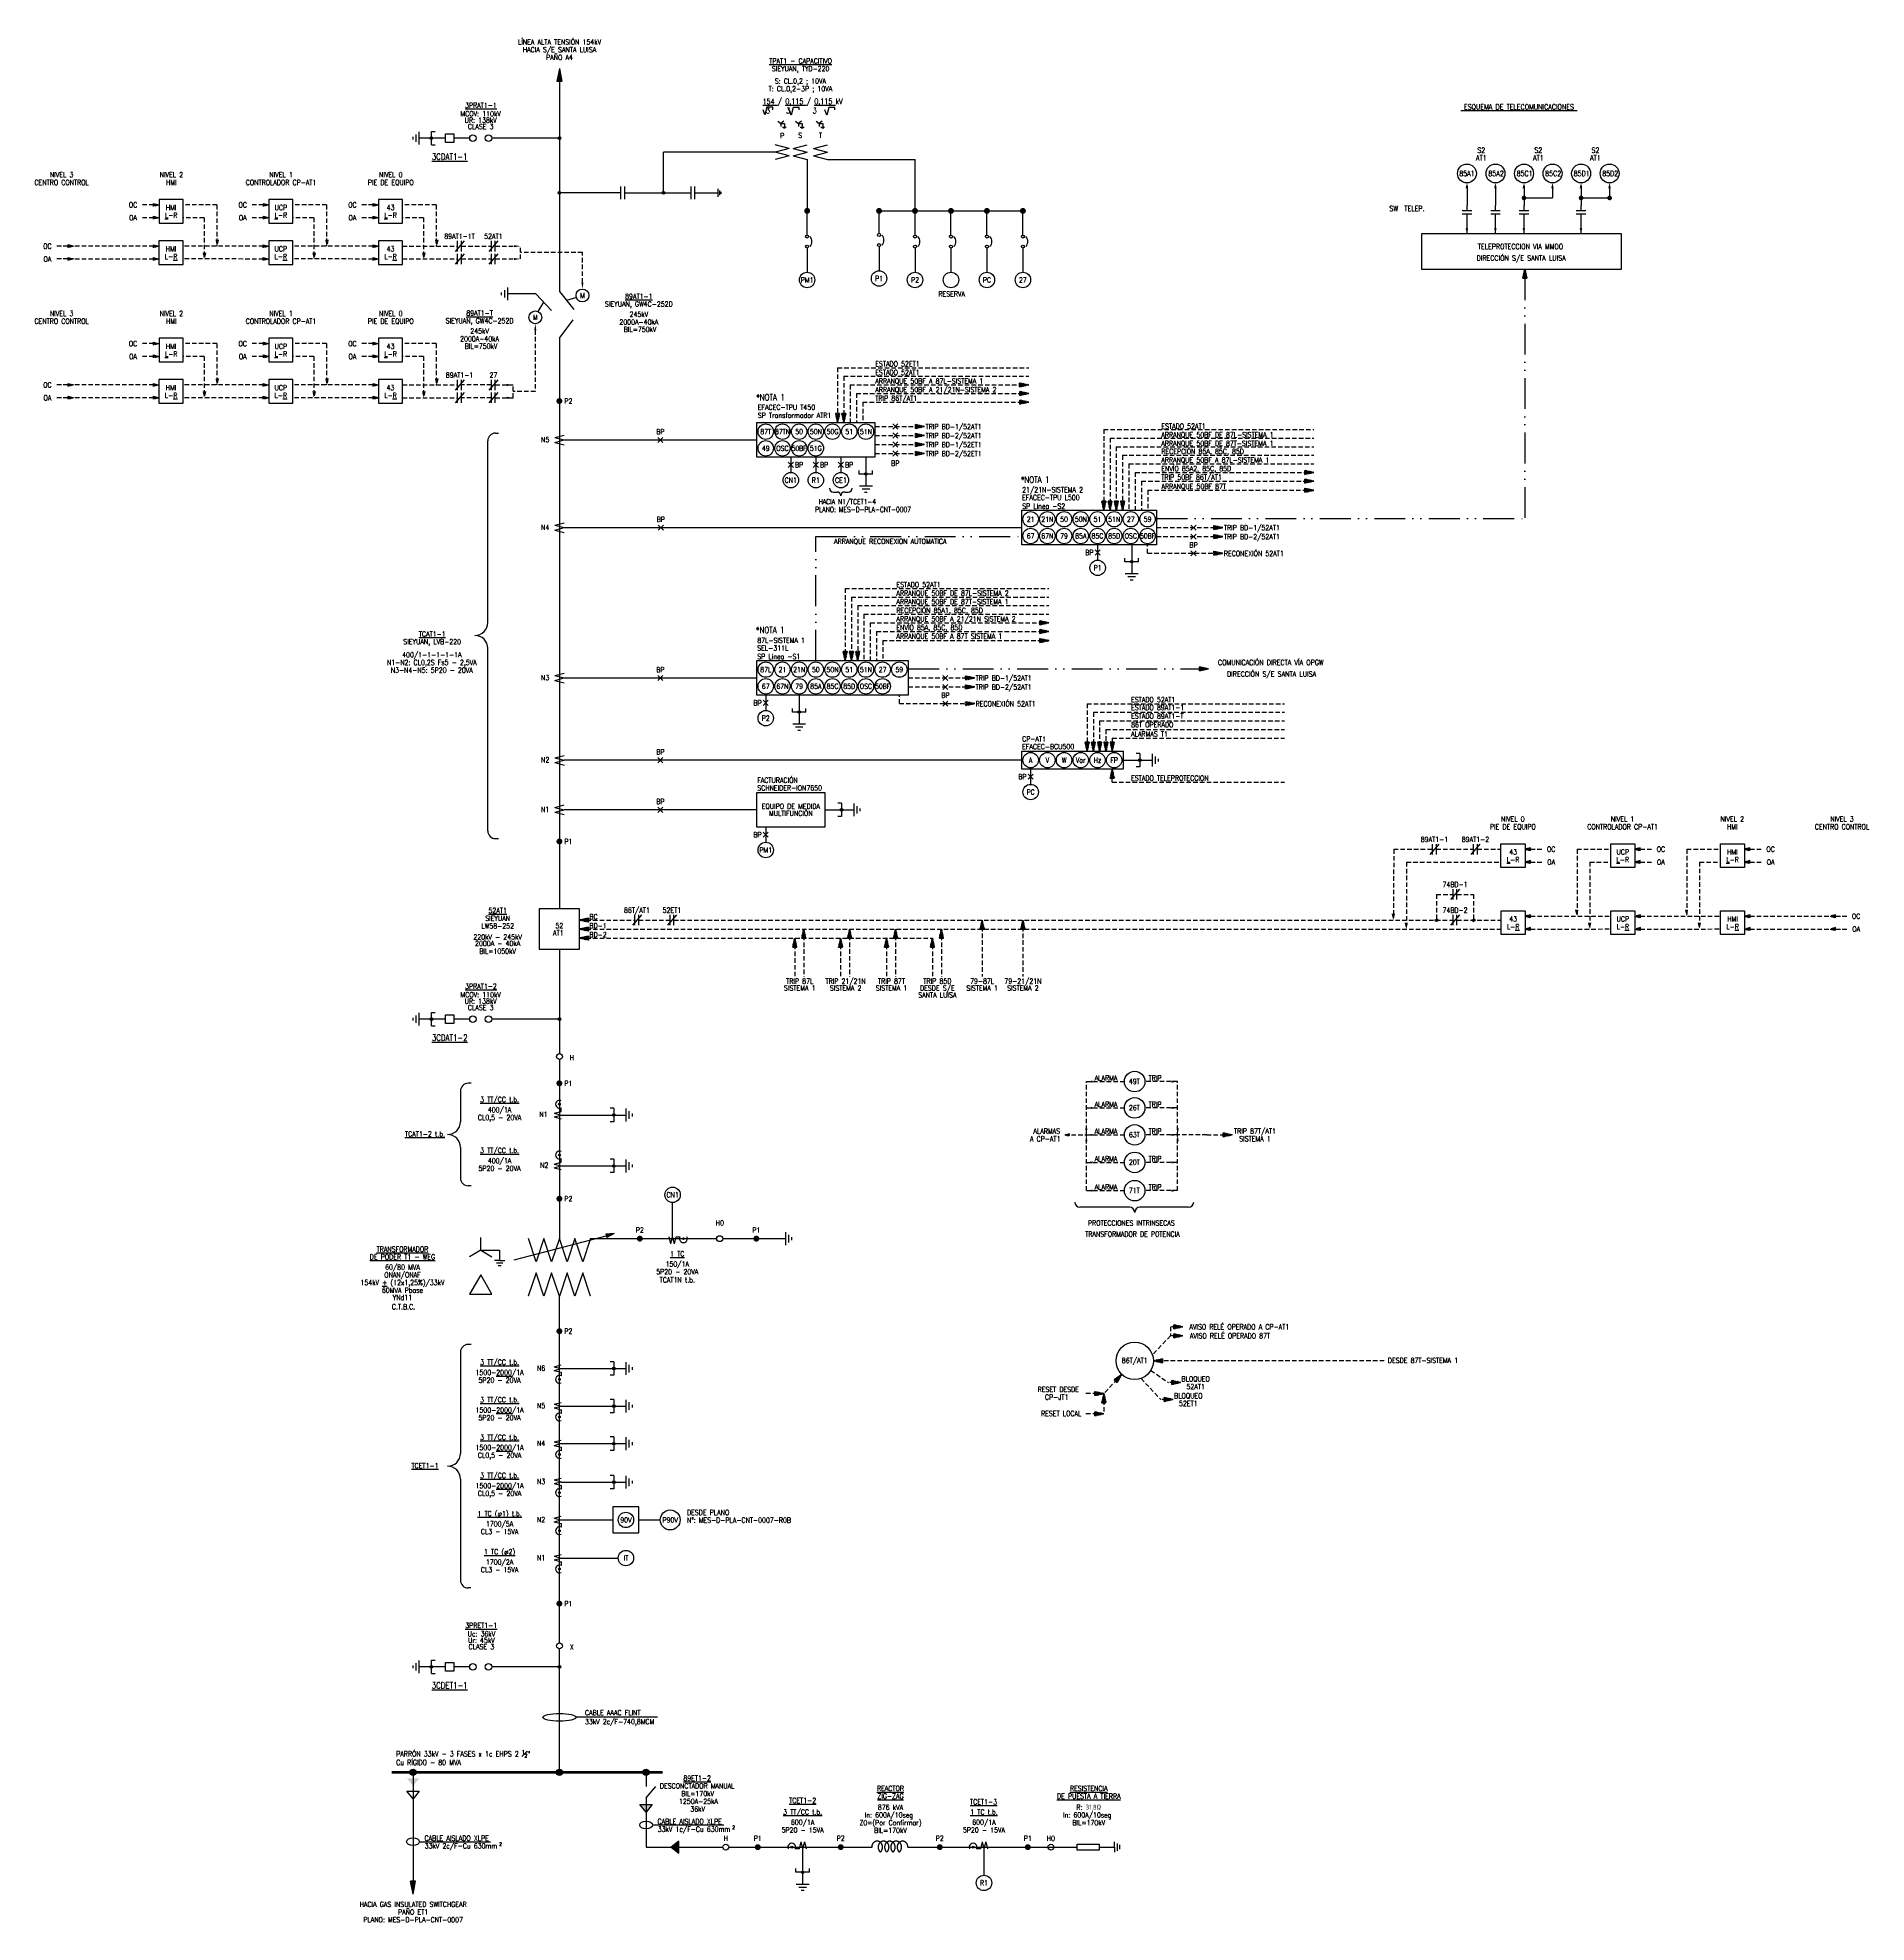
# Model space of a CAD drawing. Header units: millimetres. Extents: x 235261 to 235973, y 101691 to 102424.
import ezdxf
from ezdxf.enums import TextEntityAlignment as Align

# ---------------------------------------------------------------- set-up
doc = ezdxf.new("R2010")
doc.units = ezdxf.units.MM
for name, pattern in [('ACAD_ISO12W100', [21, 12, -3, 0, -3, 0, -3]), ('CENTER', [50.8, 31.75, -6.35, 6.35, -6.35]), ('HIDDEN', [0.375, 0.25, -0.125])]:
    doc.linetypes.add(name, pattern=pattern)
for name, color, linetype in [('01-Formato', 4, 'Continuous'), ('02 TITULOS', 3, 'Continuous'), ('02TEXTOS', 3, 'Continuous'), ('03 TEXTOS', 7, 'Continuous'), ('05TITULOS', 7, 'Continuous'), ('06EJES', 1, 'CENTER'), ('4', 4, 'Continuous'), ('Cable', 1, 'Continuous'), ('DATOS', 3, 'Continuous'), ('E-Nivel-066Kv', 52, 'Continuous'), ('E-Nivel-220Kv', 84, 'Continuous'), ('EL-Simbolos', 3, 'Continuous'), ('EL_Vacante_1', 1, 'Continuous'), ('SEÑAL', 1, 'HIDDEN'), ('Simbologia', 6, 'Continuous'), ('TEXTO 1', 1, 'Continuous')]:
    doc.layers.add(name, color=color, linetype=linetype)
doc.layers.add('E_TIP', color=3, linetype='Continuous', lineweight=35)
doc.styles.add('ROMANS', font='romans.shx', dxfattribs={"width": 0.8, "height": 2})
doc.styles.add('SDI-Texto', font='ROMANS.shx', dxfattribs={"width": 0.85, "height": 2.5})

# ---------------------------------------------------------------- blocks, each defined once
blk = doc.blocks.new('DescsinptUni')
blk.add_line((0, 0), (3.86, 10))
blk = doc.blocks.new('InterruptorUni')
blk.add_lwpolyline([(-7.67, -7.92), (7.33, -7.92), (7.33, 7.08), (-7.67, 7.08)], close=True)
blk = doc.blocks.new('Flecha')
blk.add_hatch(color=256).paths.add_polyline_path([(0, 1.66), (-0.36, 0), (0.36, 0)])
for p, q in [((0, 1.66), (-0.36, 0)), ((-0.36, 0), (0.36, 0)), ((0, 1.66), (0.36, 0))]:
    blk.add_line(p, q)
blk = doc.blocks.new('Contacto Abierto-1')
at = {"color": 0}
for p, q in [((-1.99, 3.54), (2.01, 3.54)), ((-1.99, 2.04), (2.01, 2.04)), ((0, 3.54), (0, 5.54)), ((0, 0), (0, 2.04))]:
    blk.add_line(p, q, dxfattribs=at)

msp = doc.modelspace()

# ---------------------------------------------------------------- hatches: boundary and pattern name
at = {"linetype": 'HIDDEN', "ltscale": 2.5}
for points in [[(235707.16, 101922.77), (235705.39, 101923.16), (235705.39, 101922.39)], [(235707.16, 101919.27), (235705.39, 101919.66), (235705.39, 101918.89)]]:
    msp.add_hatch(color=1, dxfattribs=at).paths.add_polyline_path(points)
at = {"layer": 'E-Nivel-066Kv'}
h = msp.add_hatch(color=256, dxfattribs=at)
h.dxf.hatch_style = 1
h.paths.add_polyline_path([(235406.3, 101749.35), (235408.7, 101749.35, 1)])
h.paths.add_polyline_path([(235408.7, 101749.35), (235406.3, 101749.35, 1)])
h = msp.add_hatch(color=256, dxfattribs=at)
h.dxf.hatch_style = 1
h.paths.add_polyline_path([(235463.3, 101749.35), (235465.7, 101749.35, 1)])
h.paths.add_polyline_path([(235465.7, 101749.35), (235463.3, 101749.35, 1)])
h = msp.add_hatch(color=256, dxfattribs=at)
h.dxf.hatch_style = 1
h.paths.add_polyline_path([(235497.02, 101749.35), (235499.42, 101749.35, 1)])
h.paths.add_polyline_path([(235499.42, 101749.35), (235497.02, 101749.35, 1)])
at = {"layer": 'E-Nivel-220Kv', "ltscale": 0.25}
for points in [[(235463.46, 102407.44), (235465.46, 102407.44), (235464.46, 102412.44)], [(235406.5, 101706.94), (235408.5, 101706.94), (235407.5, 101701.94)]]:
    msp.add_hatch(color=256, dxfattribs=at).paths.add_polyline_path(points)
at = {"layer": 'E-Nivel-220Kv'}
h = msp.add_hatch(color=256, dxfattribs=at)
h.dxf.hatch_style = 1
h.paths.add_polyline_path([(235464.96, 102385.4, 1), (235463.96, 102385.4, 1)])
h = msp.add_hatch(color=256, dxfattribs=at)
h.dxf.hatch_style = 1
h.paths.add_polyline_path([(235464.95, 102364.12, -1), (235463.95, 102364.12, -1)])
h = msp.add_hatch(color=256, dxfattribs=at)
h.dxf.hatch_style = 1
h.paths.add_polyline_path([(235505.46, 102364.12, 1), (235504.46, 102364.12, 1)])
h = msp.add_hatch(color=256, dxfattribs=at)
h.dxf.hatch_style = 1
h.paths.add_polyline_path([(235464.97, 102042.49, -1), (235463.97, 102042.49, -1)])
h = msp.add_hatch(color=256, dxfattribs=at)
h.dxf.hatch_style = 1
h.paths.add_polyline_path([(235464.96, 101790.4, -1), (235463.96, 101790.4, -1)])
at = {"layer": 'EL-Simbolos'}
h = msp.add_hatch(color=256, dxfattribs=at)
h.dxf.hatch_style = 1
h.paths.add_polyline_path([(235415.13, 102385.4, -1), (235414.13, 102385.4, -1)])
h = msp.add_hatch(color=256, dxfattribs=at)
h.dxf.hatch_style = 1
h.paths.add_polyline_path([(235584.28, 102254.65, 1), (235583.28, 102254.65, 1)])
h = msp.add_hatch(color=256, dxfattribs=at)
h.dxf.hatch_style = 1
h.paths.add_polyline_path([(235687.73, 102220.55, 1), (235686.73, 102220.55, 1)])
h = msp.add_hatch(color=256, dxfattribs=at)
h.dxf.hatch_style = 1
h.paths.add_polyline_path([(235558.29, 102162.03, 1), (235557.29, 102162.03, 1)])
h = msp.add_hatch(color=256, dxfattribs=at)
h.dxf.hatch_style = 1
h.paths.add_polyline_path([(235690.93, 102143.29, 1), (235689.93, 102143.29, 1)])
h = msp.add_hatch(color=256, dxfattribs=at)
h.dxf.hatch_style = 1
h.paths.add_polyline_path([(235573.81, 102123.98, 1), (235574.81, 102123.98, 1)])
h = msp.add_hatch(color=256, dxfattribs=at)
h.dxf.hatch_style = 1
h.paths.add_polyline_path([(235415.14, 102042.49, -1), (235414.14, 102042.49, -1)])
h = msp.add_hatch(color=256, dxfattribs=at)
h.dxf.hatch_style = 1
h.paths.add_polyline_path([(235464.81, 102009.39, 1), (235464.13, 102009.39, 1)])
h = msp.add_hatch(color=256, dxfattribs=at)
h.dxf.hatch_style = 1
h.paths.add_polyline_path([(235486.11, 102005.17, 1), (235485.11, 102005.17, 1)])
h = msp.add_hatch(color=256, dxfattribs=at)
h.dxf.hatch_style = 1
h.paths.add_polyline_path([(235464.81, 101989.59, 1), (235464.13, 101989.59, 1)])
h = msp.add_hatch(color=256, dxfattribs=at)
h.dxf.hatch_style = 1
h.paths.add_polyline_path([(235486.11, 101985.37, 1), (235485.11, 101985.37, 1)])
h = msp.add_hatch(color=256, dxfattribs=at)
h.dxf.hatch_style = 1
h.paths.add_polyline_path([(235512.76, 101957.4, -1), (235512.76, 101956.72, -1)])
h = msp.add_hatch(color=256, dxfattribs=at)
h.dxf.hatch_style = 1
h.paths.add_polyline_path([(235464.81, 101902.28, -1), (235464.13, 101902.28, -1)])
h = msp.add_hatch(color=256, dxfattribs=at)
h.dxf.hatch_style = 1
h.paths.add_polyline_path([(235486.11, 101906.5, 1), (235485.11, 101906.5, 1)])
h = msp.add_hatch(color=256, dxfattribs=at)
h.dxf.hatch_style = 1
h.paths.add_polyline_path([(235464.81, 101887.67, -1), (235464.13, 101887.67, -1)])
h = msp.add_hatch(color=256, dxfattribs=at)
h.dxf.hatch_style = 1
h.paths.add_polyline_path([(235486.11, 101891.89, 1), (235485.11, 101891.89, 1)])
h = msp.add_hatch(color=256, dxfattribs=at)
h.dxf.hatch_style = 1
h.paths.add_polyline_path([(235464.81, 101873.05, -1), (235464.13, 101873.05, -1)])
h = msp.add_hatch(color=256, dxfattribs=at)
h.dxf.hatch_style = 1
h.paths.add_polyline_path([(235486.11, 101877.28, 1), (235485.11, 101877.28, 1)])
h = msp.add_hatch(color=256, dxfattribs=at)
h.dxf.hatch_style = 1
h.paths.add_polyline_path([(235464.81, 101858.2, -1), (235464.13, 101858.2, -1)])
h = msp.add_hatch(color=256, dxfattribs=at)
h.dxf.hatch_style = 1
h.paths.add_polyline_path([(235486.11, 101862.26, 1), (235485.11, 101862.26, 1)])
h = msp.add_hatch(color=256, dxfattribs=at)
h.dxf.hatch_style = 1
h.paths.add_polyline_path([(235464.81, 101843.36, -1), (235464.13, 101843.36, -1)])
h = msp.add_hatch(color=256, dxfattribs=at)
h.dxf.hatch_style = 1
h.paths.add_polyline_path([(235464.81, 101828.51, -1), (235464.13, 101828.51, -1)])
h = msp.add_hatch(color=256, dxfattribs=at)
h.dxf.hatch_style = 1
h.paths.add_polyline_path([(235415.13, 101790.4, -1), (235414.13, 101790.4, -1)])
h = msp.add_hatch(color=256, dxfattribs=at)
h.dxf.hatch_style = 1
h.paths.add_polyline_path([(235407.5, 101744.02), (235409.88, 101747.01), (235405.11, 101747.01)])
h.paths.add_polyline_path([(235500.6, 101736.81), (235495.84, 101736.81), (235498.22, 101733.83)])
h = msp.add_hatch(color=256, dxfattribs=at)
h.dxf.hatch_style = 1
h.paths.add_polyline_path([(235510.94, 101717.85), (235510.94, 101722.61), (235507.96, 101720.23)])
h = msp.add_hatch(color=256, dxfattribs=at)
h.dxf.hatch_style = 1
h.paths.add_polyline_path([(235554.93, 101719.89, -1), (235554.93, 101720.57, -1)])
h = msp.add_hatch(color=256, dxfattribs=at)
h.dxf.hatch_style = 1
h.paths.add_polyline_path([(235625.51, 101719.89, -1), (235625.51, 101720.57, -1)])
h = msp.add_hatch(color=256, dxfattribs=at)
h.dxf.hatch_style = 1
h.paths.add_polyline_path([(235559.65, 101710.44, 1), (235558.65, 101710.44, 1)])
at = {"layer": 'SEÑAL', "linetype": 'HIDDEN', "ltscale": 7}
for points in [[(235308.62, 102359.44), (235306.53, 102358.85), (235306.53, 102360.02)], [(235351.33, 102359.44), (235349.24, 102358.85), (235349.24, 102360.02)], [(235394.03, 102359.44), (235391.95, 102358.85), (235391.95, 102360.02)], [(235308.62, 102354.44), (235306.53, 102353.85), (235306.53, 102355.02)], [(235351.33, 102354.44), (235349.24, 102353.85), (235349.24, 102355.02)], [(235394.03, 102354.44), (235391.95, 102353.85), (235391.95, 102355.02)], [(235275.3, 102343.36), (235273.22, 102342.77), (235273.22, 102343.94)], [(235308.6, 102343.35), (235306.51, 102342.77), (235306.51, 102343.93)], [(235351.3, 102343.35), (235349.21, 102342.77), (235349.21, 102343.93)], [(235394.01, 102343.35), (235391.92, 102342.77), (235391.92, 102343.93)], [(235275.3, 102338.36), (235273.22, 102337.77), (235273.22, 102338.94)], [(235308.6, 102338.35), (235306.51, 102337.77), (235306.51, 102338.93)], [(235351.3, 102338.35), (235349.21, 102337.77), (235349.21, 102338.93)], [(235394.01, 102338.35), (235391.92, 102337.77), (235391.92, 102338.93)], [(235308.62, 102305.42), (235306.53, 102304.84), (235306.53, 102306)], [(235351.33, 102305.42), (235349.24, 102304.84), (235349.24, 102306)], [(235394.03, 102305.42), (235391.95, 102304.84), (235391.95, 102306)], [(235308.62, 102300.42), (235306.53, 102299.84), (235306.53, 102301)], [(235351.33, 102300.42), (235349.24, 102299.84), (235349.24, 102301)], [(235394.03, 102300.42), (235391.95, 102299.84), (235391.95, 102301)], [(235275.3, 102289.34), (235273.22, 102288.75), (235273.22, 102289.92)], [(235308.6, 102289.33), (235306.51, 102288.75), (235306.51, 102289.92)], [(235351.3, 102289.33), (235349.21, 102288.75), (235349.21, 102289.92)], [(235394.01, 102289.33), (235391.92, 102288.75), (235391.92, 102289.92)], [(235275.3, 102284.34), (235273.22, 102283.75), (235273.22, 102284.92)], [(235308.6, 102284.33), (235306.51, 102283.75), (235306.51, 102284.92)], [(235351.3, 102284.33), (235349.21, 102283.75), (235349.21, 102284.92)], [(235394.01, 102284.33), (235391.92, 102283.75), (235391.92, 102284.92)], [(235840.41, 102108.64), (235842.49, 102108.06), (235842.49, 102109.23)], [(235883.11, 102108.64), (235885.2, 102108.06), (235885.2, 102109.23)], [(235925.82, 102108.64), (235927.91, 102108.06), (235927.91, 102109.23)], [(235840.41, 102103.64), (235842.49, 102103.06), (235842.49, 102104.23)], [(235883.11, 102103.64), (235885.2, 102103.06), (235885.2, 102104.23)], [(235925.82, 102103.64), (235927.91, 102103.06), (235927.91, 102104.23)], [(235840.43, 102082.55), (235842.52, 102081.97), (235842.52, 102083.14)], [(235840.43, 102077.55), (235842.52, 102076.97), (235842.52, 102078.14)], [(235883.14, 102082.55), (235885.23, 102081.97), (235885.23, 102083.14)], [(235883.14, 102077.55), (235885.23, 102076.97), (235885.23, 102078.14)], [(235925.84, 102082.55), (235927.93, 102081.97), (235927.93, 102083.14)], [(235925.84, 102077.55), (235927.93, 102076.97), (235927.93, 102078.14)], [(235959.14, 102082.56), (235961.22, 102081.98), (235961.22, 102083.14)], [(235959.14, 102077.56), (235961.22, 102076.98), (235961.22, 102078.14)]]:
    msp.add_hatch(color=1, dxfattribs=at).paths.add_polyline_path(points)
at = {"layer": 'SEÑAL', "linetype": 'ACAD_ISO12W100'}
for points in [[(235840.23, 102334.38), (235839.46, 102330.84), (235841, 102330.85)], [(235717.12, 102178.8), (235713.59, 102179.57), (235713.59, 102178.04)]]:
    msp.add_hatch(color=4, dxfattribs=at).paths.add_polyline_path(points)
at = {"layer": 'SEÑAL', "linetype": 'HIDDEN', "ltscale": 2.5}
for points in [[(235647.12, 102289.36), (235643.59, 102290.12), (235643.59, 102288.59)], [(235647.18, 102286.01), (235643.64, 102286.78), (235643.65, 102285.24)], [(235647.18, 102282.66), (235643.64, 102283.43), (235643.65, 102281.9)], [(235572.74, 102274.67), (235573.51, 102278.2), (235571.97, 102278.2)], [(235575.18, 102274.67), (235575.95, 102278.2), (235574.42, 102278.2)], [(235606.63, 102273.17), (235603.1, 102273.94), (235603.11, 102272.41)], [(235606.63, 102269.67), (235603.1, 102270.44), (235603.1, 102268.91)], [(235606.63, 102266.17), (235603.1, 102266.94), (235603.11, 102265.41)], [(235606.63, 102262.67), (235603.1, 102263.44), (235603.1, 102261.91)], [(235758.12, 102255.27), (235754.59, 102256.04), (235754.59, 102254.51)], [(235758.12, 102251.93), (235754.59, 102252.69), (235754.59, 102251.16)], [(235758.18, 102248.35), (235754.65, 102249.12), (235754.65, 102247.59)], [(235676.36, 102240.59), (235677.12, 102244.12), (235675.59, 102244.12)], [(235678.8, 102240.59), (235679.57, 102244.12), (235678.04, 102244.12)], [(235681.25, 102240.59), (235682.02, 102244.12), (235680.48, 102244.12)], [(235683.69, 102240.59), (235684.46, 102244.12), (235682.93, 102244.12)], [(235722.76, 102233.82), (235719.22, 102234.59), (235719.23, 102233.05)], [(235722.75, 102230.32), (235719.22, 102231.09), (235719.22, 102229.55)], [(235722.76, 102223.82), (235719.22, 102224.58), (235719.23, 102223.05)], [(235655, 102196.76), (235651.47, 102197.52), (235651.47, 102195.99)], [(235655, 102196.76), (235651.47, 102197.52), (235651.47, 102195.99)], [(235655, 102193.41), (235651.47, 102194.18), (235651.47, 102192.64)], [(235655, 102193.41), (235651.47, 102194.18), (235651.47, 102192.64)], [(235655.06, 102189.84), (235651.52, 102190.6), (235651.53, 102189.07)], [(235655.06, 102189.84), (235651.52, 102190.6), (235651.53, 102189.07)], [(235575.68, 102182.07), (235576.45, 102185.6), (235574.91, 102185.6)], [(235578.13, 102182.07), (235578.89, 102185.6), (235577.36, 102185.6)], [(235580.57, 102182.07), (235581.34, 102185.6), (235579.81, 102185.6)], [(235626.13, 102175.3), (235622.6, 102176.07), (235622.61, 102174.54)], [(235626.13, 102171.8), (235622.6, 102172.57), (235622.6, 102171.04)], [(235626.13, 102165.3), (235622.6, 102166.06), (235622.61, 102164.53)], [(235669.87, 102146.79), (235670.64, 102150.32), (235669.1, 102150.32)], [(235672.31, 102146.79), (235673.08, 102150.32), (235671.55, 102150.32)], [(235674.76, 102146.79), (235675.53, 102150.32), (235673.99, 102150.32)], [(235677.21, 102146.79), (235677.97, 102150.32), (235676.44, 102150.32)], [(235679.65, 102146.79), (235680.42, 102150.32), (235678.89, 102150.32)], [(235679.65, 102139.79), (235680.42, 102136.26), (235678.89, 102136.26)], [(235472.27, 102081.06), (235475.81, 102080.28), (235475.81, 102081.81)], [(235472.27, 102077.56), (235475.81, 102076.78), (235475.81, 102078.31)], [(235559.57, 102077.55), (235558.81, 102074.02), (235560.34, 102074.02)], [(235577.44, 102077.55), (235576.67, 102074.02), (235578.2, 102074.02)], [(235595.3, 102077.55), (235594.53, 102074.02), (235596.07, 102074.02)], [(235613.16, 102077.55), (235612.39, 102074.02), (235613.93, 102074.02)], [(235629.02, 102081.05), (235628.26, 102077.51), (235629.79, 102077.52)], [(235644.89, 102081.05), (235644.12, 102077.51), (235645.65, 102077.52)], [(235472.27, 102074.06), (235475.81, 102073.28), (235475.81, 102074.81)], [(235556.07, 102074.05), (235555.31, 102070.51), (235556.84, 102070.52)], [(235573.94, 102074.05), (235573.17, 102070.51), (235574.71, 102070.52)], [(235591.8, 102074.05), (235591.03, 102070.51), (235592.57, 102070.52)], [(235609.66, 102074.05), (235608.9, 102070.51), (235610.43, 102070.52)], [(235661.16, 101997.45), (235662.93, 101997.07), (235662.93, 101997.83)], [(235726.42, 101997.46), (235722.89, 101998.23), (235722.9, 101996.69)], [(235707.16, 101922.77), (235703.63, 101923.55), (235703.63, 101922.01)], [(235707.16, 101919.27), (235703.63, 101920.05), (235703.63, 101918.51)], [(235695.69, 101909.51), (235699.23, 101908.74), (235699.23, 101910.27)], [(235683.42, 101904.21), (235680.44, 101902.16), (235681.56, 101901.11)], [(235706.4, 101901.08), (235702.86, 101901.86), (235702.86, 101900.32)], [(235706.4, 101901.08), (235704.63, 101901.47), (235704.63, 101900.7)], [(235676.42, 101896.75), (235672.89, 101897.53), (235672.89, 101896)], [(235676.41, 101896.76), (235675.63, 101893.22), (235677.17, 101893.22)], [(235703.38, 101894.46), (235699.85, 101895.24), (235699.85, 101893.71)], [(235676.43, 101888.9), (235672.9, 101889.68), (235672.9, 101888.15)]]:
    msp.add_hatch(color=1, dxfattribs=at).paths.add_polyline_path(points)
at = {"layer": 'SEÑAL', "linetype": 'HIDDEN', "ltscale": 7}
h = msp.add_hatch(color=1, dxfattribs=at)
h.dxf.hatch_style = 1
h.paths.add_polyline_path([(235806.37, 102081.05, -1), (235805.37, 102081.05, -1)])
h = msp.add_hatch(color=1, dxfattribs=at)
h.dxf.hatch_style = 1
h.paths.add_polyline_path([(235820.82, 102081.05, -1), (235819.82, 102081.05, -1)])
at = {"layer": 'Simbologia'}
h = msp.add_hatch(dxfattribs=at)
h.set_pattern_fill('ANGLE', color=1, scale=0.7, angle=90)
h.set_pattern_definition([(90, (307308.8397, -62536.3195), (-4.8895, 3e-16), [3.556, -1.3335]), (180, (307308.8397, -62536.3195), (-6e-16, -4.8895), [3.556, -1.3335])])
h.paths.add_polyline_path([(235627.48, 102365.29), (235628.19, 102365.46), (235627.98, 102365.82)])
h.paths.add_polyline_path([(235631.12, 102371.59), (235630.91, 102370.89), (235631.33, 102370.89)])
h.paths.add_polyline_path([(235634.75, 102365.29), (235634.25, 102365.82), (235634.04, 102365.46)])
h = msp.add_hatch(dxfattribs=at)
h.set_pattern_fill('ANGLE', color=1, scale=0.7, angle=90)
h.set_pattern_definition([(90, (307316.8397, -62536.3195), (-4.8895, 3e-16), [3.556, -1.3335]), (180, (307316.8397, -62536.3195), (-6e-16, -4.8895), [3.556, -1.3335])])
h.paths.add_polyline_path([(235635.48, 102365.29), (235636.19, 102365.46), (235635.98, 102365.82)])
h.paths.add_polyline_path([(235639.12, 102371.59), (235638.91, 102370.89), (235639.33, 102370.89)])
h.paths.add_polyline_path([(235642.75, 102365.29), (235642.25, 102365.82), (235642.04, 102365.46)])

# ---------------------------------------------------------------- linework, layer by layer
at = {"color": 1, "linetype": 'HIDDEN', "ltscale": 2.5}
for points in [[(235707.16, 101922.77), (235705.39, 101923.16), (235705.39, 101922.39), (235707.16, 101922.77)], [(235705.39, 101923.16), (235707.16, 101922.77), (235705.39, 101922.39), (235705.39, 101923.16)], [(235707.16, 101919.27), (235705.39, 101919.66), (235705.39, 101918.89), (235707.16, 101919.27)], [(235705.39, 101919.66), (235707.16, 101919.27), (235705.39, 101918.89), (235705.39, 101919.66)]]:
    msp.add_lwpolyline(points, dxfattribs=at)
at = {"layer": '01-Formato'}
for p, q in [((235439.59, 102270.6), (235440.7, 102270.6)), ((235436.59, 102196.85), (235436.59, 102267.6)), ((235571.11, 102247.66), (235572.54, 102247.66)), ((235575.53, 102247.66), (235576.96, 102247.66)), ((235436.59, 102115.75), (235436.59, 102186.85)), ((235439.59, 102112.75), (235440.7, 102112.75))]:
    msp.add_line(p, q, dxfattribs=at)
for centre, radius, start, end in [((235439.59, 102267.6), 3, 90, 180), ((235571.11, 102249.16), 1.5, 180, 270), ((235572.54, 102246.16), 1.5, 0, 90), ((235575.53, 102246.16), 1.5, 90, 180), ((235576.96, 102249.16), 1.5, 270, 0), ((235431.59, 102196.85), 5, 270, 0), ((235431.59, 102186.85), 5, 0, 90), ((235439.59, 102115.75), 3, 180, 270)]:
    msp.add_arc(centre, radius, start, end, dxfattribs=at)
at = {"layer": '03 TEXTOS'}
for p, q in [((235544.45, 102394.45), (235543.72, 102396.48)), ((235545.2, 102397.45), (235544.45, 102394.45)), ((235547.51, 102397.45), (235545.2, 102397.45)), ((235547.51, 102396.46), (235547.51, 102397.45)), ((235554.71, 102394.39), (235553.98, 102396.42)), ((235555.46, 102397.39), (235554.71, 102394.39)), ((235557.77, 102397.39), (235555.46, 102397.39)), ((235557.77, 102396.4), (235557.77, 102397.39)), ((235568.57, 102394.35), (235567.84, 102396.38)), ((235569.32, 102397.35), (235568.57, 102394.35)), ((235571.63, 102397.35), (235569.32, 102397.35)), ((235571.63, 102396.36), (235571.63, 102397.35))]:
    msp.add_line(p, q, dxfattribs=at)
at = {"layer": '06EJES'}
for p, q in [((235456.17, 102317.9), (235458.36, 102321.53)), ((235471.06, 102323.41), (235467.24, 102322.2)), ((235441.21, 101948.5), (235439.21, 101948.5)), ((235442.49, 101947.5), (235439.94, 101947.5)), ((235441.76, 101946.5), (235440.67, 101946.5)), ((235441.21, 101948.5), (235443.22, 101948.5))]:
    msp.add_line(p, q, dxfattribs=at)
msp.add_lwpolyline([(235433.95, 101952.6), (235441.21, 101952.6), (235441.21, 101948.5)], dxfattribs=at)
at = {"layer": '4'}
for p, q in [((235425.96, 102014.52), (235425.96, 102002.59)), ((235430.06, 102017.52), (235428.96, 102017.52)), ((235420.96, 101997.59), (235420.96, 101997.59)), ((235420.96, 101997.59), (235420.96, 101997.59)), ((235425.96, 101992.59), (235425.96, 101980.65)), ((235430.06, 101977.65), (235428.96, 101977.65)), ((235686.41, 101969.29), (235667.11, 101969.29)), ((235709.36, 101969.29), (235690.41, 101969.29)), ((235430.06, 101915.88), (235428.96, 101915.88)), ((235425.96, 101912.88), (235425.96, 101873.49)), ((235688.41, 101902.23), (235688.41, 101902.23)), ((235420.96, 101868.49), (235420.96, 101868.49)), ((235420.96, 101868.49), (235420.96, 101868.49)), ((235425.96, 101863.49), (235425.96, 101824.09)), ((235430.02, 101821.09), (235428.96, 101821.09))]:
    msp.add_line(p, q, dxfattribs=at)
for centre, radius, start, end in [((235428.96, 102014.52), 3, 90, 180), ((235420.96, 102002.59), 5, 270, 0), ((235420.96, 101992.59), 5, 0, 90), ((235428.96, 101980.65), 3, 180, 270), ((235667.11, 101971.29), 2, 180, 270), ((235686.41, 101967.29), 2, 0, 90), ((235690.41, 101967.29), 2, 90, 180), ((235709.36, 101971.29), 2, 270, 0), ((235428.96, 101912.88), 3, 90, 180), ((235420.96, 101873.49), 5, 270, 0), ((235420.96, 101863.49), 5, 0, 90), ((235428.96, 101824.09), 3, 180, 270)]:
    msp.add_arc(centre, radius, start, end, dxfattribs=at)
at = {"layer": 'Cable'}
for p, q in [((235550.64, 102391.07), (235550.64, 102389.89)), ((235550.64, 102391.07), (235552.04, 102391.07)), ((235551.31, 102389.73), (235552.78, 102389.73)), ((235551.68, 102389.35), (235552.41, 102389.35)), ((235552.04, 102391.07), (235552.04, 102389.73)), ((235557.58, 102391.07), (235557.58, 102389.89)), ((235557.58, 102391.07), (235558.98, 102391.07)), ((235558.24, 102389.73), (235559.72, 102389.73)), ((235558.62, 102389.35), (235559.34, 102389.35)), ((235558.98, 102391.07), (235558.98, 102389.73)), ((235565.58, 102391.07), (235565.58, 102389.89)), ((235565.58, 102391.07), (235566.98, 102391.07)), ((235566.24, 102389.73), (235567.72, 102389.73)), ((235566.62, 102389.35), (235567.34, 102389.35)), ((235566.98, 102391.07), (235566.98, 102389.73)), ((235560.89, 102377.09), (235560.89, 102357.09)), ((235568.89, 102377.09), (235602.89, 102377.09)), ((235602.89, 102347.69), (235602.89, 102377.09)), ((235560.89, 102347.69), (235560.89, 102357.09)), ((235588.89, 102357.09), (235644.89, 102357.09)), ((235588.89, 102348.27), (235588.89, 102357.09)), ((235616.89, 102347.69), (235616.89, 102357.09)), ((235630.89, 102347.69), (235630.89, 102357.09)), ((235644.89, 102347.69), (235644.89, 102357.09)), ((235560.89, 102342.6), (235560.89, 102333.2)), ((235588.89, 102343.17), (235588.89, 102333.77)), ((235602.89, 102342.6), (235602.89, 102333.2)), ((235616.89, 102342.6), (235616.89, 102333.2)), ((235630.89, 102342.6), (235630.89, 102333.2)), ((235644.89, 102342.6), (235644.89, 102333.2)), ((235466.29, 102267.92), (235541.29, 102267.92)), ((235554.54, 102261.17), (235554.54, 102255.27)), ((235564.28, 102261.17), (235564.28, 102255.27)), ((235574.04, 102261.17), (235574.04, 102255.27)), ((235583.78, 102261.17), (235583.78, 102249.9)), ((235466.29, 102233.81), (235644.41, 102233.81)), ((235673.99, 102227.06), (235673.99, 102221.16)), ((235687.23, 102227.06), (235687.23, 102215.79)), ((235466.29, 102175.29), (235541.29, 102175.29)), ((235544.79, 102168.54), (235544.79, 102162.64)), ((235557.79, 102168.54), (235557.79, 102157.27)), ((235644.41, 102143.29), (235466.29, 102143.29)), ((235683.91, 102143.29), (235695.18, 102143.29)), ((235647.91, 102139.79), (235647.91, 102133.89)), ((235541.29, 102123.98), (235466.29, 102123.98)), ((235567.79, 102123.98), (235579.06, 102123.98)), ((235544.79, 102117.23), (235544.79, 102111.33)), ((235465.14, 102005.17), (235490.36, 102005.17)), ((235465.14, 101985.37), (235490.36, 101985.37)), ((235465.14, 101906.5), (235490.36, 101906.5)), ((235465.14, 101891.89), (235490.36, 101891.89)), ((235465.14, 101877.28), (235490.36, 101877.28)), ((235465.14, 101862.26), (235490.36, 101862.26)), ((235465.14, 101847.58), (235485.3, 101847.58)), ((235495.42, 101847.58), (235503.72, 101847.58)), ((235465.14, 101832.73), (235487.36, 101832.73)), ((235502.71, 101770.76), (235471, 101770.76)), ((235500.72, 101728.86), (235528.43, 101728.86)), ((235410, 101722.35), (235437.71, 101722.35)), ((235559.15, 101719.56), (235559.15, 101705.68)), ((235629.73, 101719.56), (235629.73, 101709.31))]:
    msp.add_line(p, q, dxfattribs=at)
for points in [[(235549.48, 102392.01), (235550.64, 102391.07)], [(235551.8, 102392.01), (235550.64, 102391.07)], [(235556.42, 102392.01), (235557.58, 102391.07)], [(235558.74, 102392.01), (235557.58, 102391.07)], [(235564.42, 102392.01), (235565.58, 102391.07)], [(235566.74, 102392.01), (235565.58, 102391.07)]]:
    msp.add_lwpolyline(points, dxfattribs=at)
for centre, major_axis, ratio in [((235464.5, 101770.76), (6.5, 0), 0.230769), ((235498.22, 101728.86), (2.5, 0), 0.6), ((235407.5, 101722.35), (2.5, 0), 0.6)]:
    msp.add_ellipse(centre, major_axis=major_axis, ratio=ratio, dxfattribs=at)
at = {"layer": 'DATOS'}
for points in [[(235318.04, 102361.57), (235308.63, 102361.57), (235308.63, 102352.31), (235318.04, 102352.31)], [(235360.74, 102361.57), (235351.34, 102361.57), (235351.34, 102352.31), (235360.74, 102352.31)], [(235403.45, 102361.57), (235394.04, 102361.57), (235394.04, 102352.31), (235403.45, 102352.31)], [(235318.01, 102345.48), (235308.6, 102345.48), (235308.6, 102336.22), (235318.01, 102336.22)], [(235360.72, 102345.48), (235351.31, 102345.48), (235351.31, 102336.22), (235360.72, 102336.22)], [(235403.42, 102345.48), (235394.01, 102345.48), (235394.01, 102336.22), (235403.42, 102336.22)], [(235318.04, 102307.55), (235308.63, 102307.55), (235308.63, 102298.29), (235318.04, 102298.29)], [(235360.74, 102307.55), (235351.34, 102307.55), (235351.34, 102298.29), (235360.74, 102298.29)], [(235403.45, 102307.55), (235394.04, 102307.55), (235394.04, 102298.29), (235403.45, 102298.29)], [(235318.01, 102291.47), (235308.6, 102291.47), (235308.6, 102282.21), (235318.01, 102282.21)], [(235360.72, 102291.47), (235351.31, 102291.47), (235351.31, 102282.21), (235360.72, 102282.21)], [(235403.42, 102291.47), (235394.01, 102291.47), (235394.01, 102282.21), (235403.42, 102282.21)], [(235830.99, 102110.78), (235840.4, 102110.78), (235840.4, 102101.51), (235830.99, 102101.51)], [(235873.7, 102110.78), (235883.1, 102110.78), (235883.1, 102101.51), (235873.7, 102101.51)], [(235916.4, 102110.78), (235925.81, 102110.78), (235925.81, 102101.51), (235916.4, 102101.51)], [(235831.02, 102084.69), (235840.43, 102084.69), (235840.43, 102075.43), (235831.02, 102075.43)], [(235873.73, 102084.69), (235883.13, 102084.69), (235883.13, 102075.43), (235873.73, 102075.43)], [(235916.43, 102084.69), (235925.84, 102084.69), (235925.84, 102075.43), (235916.43, 102075.43)]]:
    msp.add_lwpolyline(points, close=True, dxfattribs=at)
at = {"layer": 'E-Nivel-066Kv'}
for p, q in [((235464.5, 101799.72), (235464.46, 101934.68)), ((235464.5, 101749.35), (235464.5, 101797.42)), ((235420.09, 101790.4), (235409.87, 101790.4)), ((235429.54, 101790.4), (235423.42, 101790.4)), ((235464.46, 101790.4), (235438.11, 101790.4)), ((235407.5, 101749.35), (235407.5, 101706.94)), ((235498.22, 101739.44), (235498.22, 101720.23)), ((235498.22, 101720.23), (235507.96, 101720.23)), ((235510.94, 101720.23), (235528.08, 101720.23)), ((235530.38, 101720.23), (235586.16, 101720.23)), ((235600.09, 101720.23), (235666.07, 101720.23)), ((235656.94, 101720.23), (235666.07, 101720.23)), ((235674.51, 101720.23), (235676.43, 101720.23))]:
    msp.add_line(p, q, dxfattribs=at)
at = {"layer": 'E-Nivel-066Kv', "ltscale": 0.25, "const_width": 1}
msp.add_lwpolyline([(235399.2, 101749.35), (235504.72, 101749.35)], dxfattribs=at)
at = {"layer": 'E-Nivel-066Kv', "ltscale": 0.25}
msp.add_lwpolyline([(235498.22, 101749.35), (235498.22, 101743.77)], dxfattribs=at)
at = {"layer": 'E-Nivel-066Kv'}
for centre in [(235407.5, 101749.35), (235464.5, 101749.35), (235498.22, 101749.35)]:
    msp.add_circle(centre, 1.2, dxfattribs=at)
at = {"layer": 'E-Nivel-220Kv', "ltscale": 0.25}
for p, q in [((235464.46, 102412.44), (235463.46, 102407.44)), ((235465.46, 102407.44), (235463.46, 102407.44)), ((235464.46, 102412.44), (235465.46, 102407.44)), ((235408.5, 101706.94), (235406.5, 101706.94)), ((235407.5, 101701.94), (235406.5, 101706.94)), ((235407.5, 101701.94), (235408.5, 101706.94))]:
    msp.add_line(p, q, dxfattribs=at)
at = {"layer": 'E-Nivel-220Kv'}
for p, q in [((235464.46, 102407.44), (235464.45, 102325.69)), ((235420.09, 102385.4), (235409.87, 102385.4)), ((235429.54, 102385.4), (235423.42, 102385.4)), ((235464.46, 102385.4), (235438.11, 102385.4)), ((235548.47, 102379.91), (235504.96, 102379.91)), ((235504.96, 102364.12), (235504.96, 102379.91)), ((235488.31, 102364.12), (235464.45, 102364.12)), ((235489.83, 102364.12), (235515.58, 102364.12)), ((235517.1, 102364.12), (235526.16, 102364.12)), ((235455.31, 102324.79), (235444.37, 102324.79)), ((235464.46, 102307.54), (235464.46, 102085.37)), ((235464.46, 102069.75), (235464.5, 102029.1)), ((235420.1, 102042.49), (235409.88, 102042.49)), ((235429.55, 102042.49), (235423.43, 102042.49)), ((235464.47, 102042.49), (235438.12, 102042.49)), ((235464.5, 102026.8), (235464.48, 101957.05)), ((235476.57, 101957.06), (235525.72, 101957.06)), ((235528.02, 101957.06), (235552.45, 101957.06))]:
    msp.add_line(p, q, dxfattribs=at)
for centre in [(235464.46, 102385.4), (235464.45, 102364.12), (235504.96, 102364.12), (235464.47, 102042.49), (235464.46, 101790.4)]:
    msp.add_circle(centre, 0.5, dxfattribs=at)
at = {"layer": 'E_TIP', "linetype": 'ByBlock'}
for p, q in [((235569.61, 102249.82), (235569.61, 102249.82)), ((235574.04, 102246.53), (235574.04, 102246.53)), ((235578.46, 102249.82), (235578.46, 102249.82))]:
    msp.add_line(p, q, dxfattribs=at)
at = {"layer": 'EL-Simbolos'}
for p, q in [((235407.49, 102384.85), (235407.49, 102385.94)), ((235408.68, 102383.93), (235408.68, 102386.87)), ((235409.87, 102382.9), (235409.87, 102387.9)), ((235414.63, 102388.01), (235416.05, 102388.01)), ((235414.63, 102382.78), (235414.63, 102388.01)), ((235414.63, 102382.78), (235416.05, 102382.78)), ((235553.96, 102381.32), (235548.47, 102382.73)), ((235553.96, 102381.32), (235548.47, 102379.91)), ((235553.96, 102378.5), (235548.47, 102379.91)), ((235553.96, 102378.5), (235548.47, 102377.09)), ((235555.41, 102381.32), (235560.89, 102382.73)), ((235555.41, 102381.32), (235560.89, 102379.91)), ((235555.41, 102378.5), (235560.89, 102379.91)), ((235555.41, 102378.5), (235560.89, 102377.09)), ((235563.41, 102381.32), (235568.89, 102382.73)), ((235563.41, 102381.32), (235568.89, 102379.91)), ((235563.41, 102378.5), (235568.89, 102379.91)), ((235563.41, 102378.5), (235568.89, 102377.09)), ((235488.31, 102366.6), (235488.31, 102364.12)), ((235488.31, 102364.12), (235488.31, 102361.64)), ((235489.83, 102366.6), (235489.83, 102364.12)), ((235489.83, 102364.12), (235489.83, 102361.64)), ((235515.58, 102366.6), (235515.58, 102364.12)), ((235515.58, 102364.12), (235515.58, 102361.64)), ((235517.1, 102366.6), (235517.1, 102364.12)), ((235517.1, 102364.12), (235517.1, 102361.64)), ((235526.16, 102365.62), (235526.16, 102362.62)), ((235526.74, 102364.97), (235526.74, 102363.19)), ((235527.3, 102364.49), (235527.3, 102363.77)), ((235444.37, 102322.29), (235444.37, 102327.29)), ((235441.99, 102324.25), (235441.99, 102325.33)), ((235443.18, 102323.32), (235443.18, 102326.26)), ((235455.31, 102324.79), (235461.41, 102318.27)), ((235462.63, 102268.86), (235466.29, 102269.8)), ((235462.63, 102268.86), (235466.29, 102267.92)), ((235462.63, 102266.98), (235466.29, 102267.92)), ((235502.79, 102266.92), (235504.79, 102268.92)), ((235502.79, 102268.92), (235504.79, 102266.92)), ((235594.2, 102272.17), (235596.2, 102274.17)), ((235594.2, 102274.17), (235596.2, 102272.17)), ((235594.2, 102268.67), (235596.2, 102270.67)), ((235594.2, 102270.67), (235596.2, 102268.67)), ((235462.63, 102266.98), (235466.29, 102266.04)), ((235594.2, 102265.17), (235596.2, 102267.17)), ((235594.2, 102267.17), (235596.2, 102265.17)), ((235594.2, 102261.67), (235596.2, 102263.67)), ((235594.2, 102263.67), (235596.2, 102261.67)), ((235553.54, 102259.23), (235555.54, 102257.23)), ((235555.54, 102259.23), (235553.54, 102257.23)), ((235563.29, 102259.23), (235565.29, 102257.23)), ((235565.29, 102259.23), (235563.29, 102257.23)), ((235573.04, 102259.23), (235575.04, 102257.23)), ((235575.04, 102259.23), (235573.04, 102257.23)), ((235581.17, 102254.65), (235581.17, 102256.08)), ((235586.4, 102254.65), (235581.17, 102254.65)), ((235586.4, 102254.65), (235586.4, 102256.08)), ((235586.28, 102249.9), (235581.28, 102249.9)), ((235585.25, 102248.71), (235582.31, 102248.71)), ((235584.33, 102247.52), (235583.24, 102247.52)), ((235462.63, 102234.75), (235466.29, 102235.69)), ((235462.63, 102234.75), (235466.29, 102233.81)), ((235462.63, 102232.87), (235466.29, 102233.81)), ((235462.63, 102232.87), (235466.29, 102231.94)), ((235502.94, 102232.81), (235504.94, 102234.81)), ((235502.94, 102234.81), (235504.94, 102232.81)), ((235710.32, 102232.82), (235712.32, 102234.82)), ((235710.32, 102234.82), (235712.32, 102232.82)), ((235710.32, 102229.32), (235712.32, 102231.32)), ((235710.32, 102231.32), (235712.32, 102229.32)), ((235672.99, 102225.11), (235674.99, 102223.11)), ((235674.99, 102225.11), (235672.99, 102223.11)), ((235710.32, 102222.81), (235712.32, 102224.81)), ((235710.32, 102224.81), (235712.32, 102222.81)), ((235684.61, 102220.55), (235684.61, 102221.97)), ((235689.84, 102220.55), (235684.61, 102220.55)), ((235689.84, 102220.55), (235689.84, 102221.97)), ((235689.73, 102215.79), (235684.73, 102215.79)), ((235688.7, 102214.6), (235685.76, 102214.6)), ((235687.77, 102213.41), (235686.68, 102213.41)), ((235462.63, 102176.23), (235466.29, 102177.17)), ((235462.63, 102176.23), (235466.29, 102175.29)), ((235462.63, 102174.36), (235466.29, 102175.29)), ((235462.63, 102174.36), (235466.29, 102173.42)), ((235502.79, 102174.29), (235504.79, 102176.29)), ((235502.79, 102176.29), (235504.79, 102174.29)), ((235613.7, 102174.3), (235615.7, 102176.3)), ((235613.7, 102176.3), (235615.7, 102174.3)), ((235613.7, 102170.8), (235615.7, 102172.8)), ((235613.7, 102172.8), (235615.7, 102170.8)), ((235543.79, 102166.59), (235545.79, 102164.59)), ((235545.79, 102166.59), (235543.79, 102164.59)), ((235613.7, 102164.3), (235615.7, 102166.3)), ((235613.7, 102166.3), (235615.7, 102164.3)), ((235555.18, 102162.03), (235555.18, 102163.46)), ((235560.4, 102162.03), (235555.18, 102162.03)), ((235560.4, 102162.03), (235560.4, 102163.46)), ((235560.29, 102157.27), (235555.29, 102157.27)), ((235559.26, 102156.09), (235556.32, 102156.09)), ((235558.33, 102154.9), (235557.25, 102154.9)), ((235462.63, 102144.23), (235466.29, 102145.17)), ((235462.63, 102144.23), (235466.29, 102143.29)), ((235462.63, 102142.35), (235466.29, 102143.29)), ((235502.79, 102142.29), (235504.79, 102144.29)), ((235502.79, 102144.29), (235504.79, 102142.29)), ((235690.43, 102145.9), (235689, 102145.9)), ((235690.43, 102145.9), (235690.43, 102140.68)), ((235695.18, 102145.79), (235695.18, 102140.79)), ((235696.37, 102144.76), (235696.37, 102141.82)), ((235697.56, 102143.83), (235697.56, 102142.75)), ((235462.63, 102142.35), (235466.29, 102141.41)), ((235646.91, 102137.84), (235648.91, 102135.84)), ((235648.91, 102137.84), (235646.91, 102135.84)), ((235690.43, 102140.68), (235689, 102140.68)), ((235462.63, 102124.92), (235466.29, 102125.86)), ((235462.63, 102124.92), (235466.29, 102123.98)), ((235462.63, 102123.04), (235466.29, 102123.98)), ((235462.63, 102123.04), (235466.29, 102122.1)), ((235502.79, 102122.98), (235504.79, 102124.98)), ((235502.79, 102124.98), (235504.79, 102122.98)), ((235574.31, 102126.59), (235572.88, 102126.59)), ((235574.31, 102121.37), (235572.88, 102121.37)), ((235574.31, 102126.59), (235574.31, 102121.37)), ((235579.06, 102126.48), (235579.06, 102121.48)), ((235580.25, 102125.45), (235580.25, 102122.51)), ((235581.44, 102124.53), (235581.44, 102123.44)), ((235543.79, 102115.28), (235545.79, 102113.28)), ((235545.79, 102115.28), (235543.79, 102113.28)), ((235407.51, 102041.95), (235407.51, 102043.03)), ((235408.69, 102041.02), (235408.69, 102043.96)), ((235409.88, 102039.99), (235409.88, 102044.99)), ((235414.64, 102045.1), (235416.06, 102045.1)), ((235414.64, 102039.88), (235414.64, 102045.1)), ((235414.64, 102039.88), (235416.06, 102039.88)), ((235462.4, 102005.88), (235465.14, 102006.58)), ((235462.4, 102005.88), (235465.14, 102005.17)), ((235462.4, 102004.47), (235465.14, 102005.17)), ((235462.4, 102004.47), (235465.14, 102003.76)), ((235465.14, 102006.58), (235465.14, 102008.03)), ((235485.61, 102007.79), (235484.18, 102007.79)), ((235485.61, 102007.79), (235485.61, 102002.56)), ((235490.36, 102007.67), (235490.36, 102002.67)), ((235491.55, 102006.64), (235491.55, 102003.7)), ((235492.74, 102005.72), (235492.74, 102004.63)), ((235485.61, 102002.56), (235484.18, 102002.56)), ((235462.4, 101986.08), (235465.14, 101986.78)), ((235462.4, 101986.08), (235465.14, 101985.37)), ((235462.4, 101984.67), (235465.14, 101985.37)), ((235462.4, 101984.67), (235465.14, 101983.96)), ((235465.14, 101986.78), (235465.14, 101988.23)), ((235485.61, 101987.98), (235484.18, 101987.98)), ((235485.61, 101982.76), (235484.18, 101982.76)), ((235485.61, 101987.98), (235485.61, 101982.76)), ((235490.36, 101987.87), (235490.36, 101982.87)), ((235491.55, 101986.84), (235491.55, 101983.9)), ((235492.74, 101985.92), (235492.74, 101984.83)), ((235433.83, 101952.53), (235429.5, 101950.03)), ((235433.83, 101952.53), (235433.83, 101957.53)), ((235433.83, 101952.53), (235438.16, 101950.03)), ((235446.85, 101948.87), (235482.73, 101958.21)), ((235507.83, 101954.99), (235507.13, 101957.73)), ((235507.83, 101954.99), (235508.53, 101957.73)), ((235509.24, 101954.99), (235508.53, 101957.73)), ((235509.24, 101954.99), (235509.94, 101957.73)), ((235509.94, 101957.73), (235511.39, 101957.73)), ((235552.45, 101959.56), (235552.45, 101954.56)), ((235553.63, 101958.53), (235553.63, 101955.59)), ((235554.82, 101957.61), (235554.82, 101956.52)), ((235433.83, 101942.97), (235429.5, 101935.47)), ((235438.16, 101935.47), (235433.83, 101942.97)), ((235429.5, 101935.47), (235438.16, 101935.47)), ((235485.61, 101909.12), (235484.18, 101909.12)), ((235485.61, 101909.12), (235485.61, 101903.89)), ((235490.36, 101909), (235490.36, 101904)), ((235462.4, 101907.21), (235465.14, 101907.91)), ((235462.4, 101907.21), (235465.14, 101906.5)), ((235462.4, 101905.8), (235465.14, 101906.5)), ((235462.4, 101905.8), (235465.14, 101905.1)), ((235465.14, 101905.1), (235465.14, 101903.65)), ((235485.61, 101903.89), (235484.18, 101903.89)), ((235491.55, 101907.97), (235491.55, 101905.03)), ((235492.74, 101907.05), (235492.74, 101905.96)), ((235485.61, 101894.5), (235484.18, 101894.5)), ((235485.61, 101894.5), (235485.61, 101889.28)), ((235490.36, 101894.39), (235490.36, 101889.39)), ((235462.4, 101892.59), (235465.14, 101893.3)), ((235462.4, 101892.59), (235465.14, 101891.89)), ((235462.4, 101891.19), (235465.14, 101891.89)), ((235462.4, 101891.19), (235465.14, 101890.48)), ((235465.14, 101890.48), (235465.14, 101889.03)), ((235485.61, 101889.28), (235484.18, 101889.28)), ((235491.55, 101893.36), (235491.55, 101890.42)), ((235492.74, 101892.43), (235492.74, 101891.35)), ((235485.61, 101879.89), (235484.18, 101879.89)), ((235485.61, 101879.89), (235485.61, 101874.66)), ((235490.36, 101879.78), (235490.36, 101874.78)), ((235462.4, 101877.98), (235465.14, 101878.68)), ((235462.4, 101877.98), (235465.14, 101877.28)), ((235462.4, 101876.57), (235465.14, 101877.28)), ((235462.4, 101876.57), (235465.14, 101875.87)), ((235465.14, 101875.87), (235465.14, 101874.42)), ((235485.61, 101874.66), (235484.18, 101874.66)), ((235491.55, 101878.75), (235491.55, 101875.81)), ((235492.74, 101877.82), (235492.74, 101876.73)), ((235485.61, 101864.87), (235484.18, 101864.87)), ((235485.61, 101864.87), (235485.61, 101859.64)), ((235490.36, 101864.76), (235490.36, 101859.76)), ((235462.4, 101863.13), (235465.14, 101863.83)), ((235462.4, 101863.13), (235465.14, 101862.43)), ((235462.4, 101861.72), (235465.14, 101862.43)), ((235462.4, 101861.72), (235465.14, 101861.02)), ((235465.14, 101861.02), (235465.14, 101859.57)), ((235485.61, 101859.64), (235484.18, 101859.64)), ((235491.55, 101863.73), (235491.55, 101860.79)), ((235492.74, 101862.8), (235492.74, 101861.71)), ((235462.4, 101848.28), (235465.14, 101848.99)), ((235462.4, 101848.28), (235465.14, 101847.58)), ((235462.4, 101846.87), (235465.14, 101847.58)), ((235462.4, 101846.87), (235465.14, 101846.17)), ((235465.14, 101846.17), (235465.14, 101844.72)), ((235462.4, 101833.43), (235465.14, 101834.14)), ((235462.4, 101833.43), (235465.14, 101832.73)), ((235462.4, 101832.02), (235465.14, 101832.73)), ((235462.4, 101832.02), (235465.14, 101831.32)), ((235465.14, 101831.32), (235465.14, 101829.87)), ((235408.68, 101788.93), (235408.68, 101791.87)), ((235409.87, 101787.9), (235409.87, 101792.9)), ((235414.63, 101793.02), (235416.05, 101793.02)), ((235414.63, 101787.79), (235414.63, 101793.02)), ((235407.49, 101789.86), (235407.49, 101790.95)), ((235414.63, 101787.79), (235416.05, 101787.79)), ((235498.22, 101739.44), (235502.02, 101743.77)), ((235557.75, 101719.56), (235556.3, 101719.56)), ((235558.45, 101722.3), (235557.75, 101719.56)), ((235558.45, 101722.3), (235559.15, 101719.56)), ((235559.86, 101722.3), (235559.15, 101719.56)), ((235559.86, 101722.3), (235560.56, 101719.56)), ((235628.32, 101719.56), (235626.87, 101719.56)), ((235629.02, 101722.3), (235628.32, 101719.56)), ((235629.02, 101722.3), (235629.73, 101719.56)), ((235630.43, 101722.3), (235629.73, 101719.56)), ((235630.43, 101722.3), (235631.13, 101719.56)), ((235680.53, 101720.23), (235680.53, 101722.23)), ((235680.53, 101720.23), (235680.53, 101718.23)), ((235681.53, 101721.66), (235681.53, 101718.81)), ((235682.53, 101721.08), (235682.53, 101719.39)), ((235556.54, 101710.44), (235556.54, 101711.86)), ((235561.77, 101710.44), (235556.54, 101710.44)), ((235561.77, 101710.44), (235561.77, 101711.86)), ((235561.65, 101705.68), (235556.65, 101705.68)), ((235560.62, 101704.49), (235557.68, 101704.49)), ((235559.7, 101703.31), (235558.61, 101703.31))]:
    msp.add_line(p, q, dxfattribs=at)
at = {"layer": 'EL-Simbolos', "ltscale": 0.25}
for p, q in [((235586.16, 101720.35), (235586.18, 101720.6)), ((235586.16, 101720.23), (235586.16, 101720.35)), ((235586.18, 101720.6), (235586.2, 101720.72)), ((235586.2, 101720.72), (235586.22, 101720.83)), ((235586.22, 101720.83), (235586.25, 101720.95)), ((235586.25, 101720.95), (235586.28, 101721.07)), ((235586.28, 101721.07), (235586.32, 101721.18)), ((235586.32, 101721.18), (235586.35, 101721.29)), ((235586.35, 101721.29), (235586.4, 101721.39)), ((235586.4, 101721.39), (235586.45, 101721.49)), ((235586.45, 101721.49), (235586.5, 101721.59)), ((235586.5, 101721.59), (235586.55, 101721.69)), ((235586.55, 101721.69), (235586.61, 101721.78)), ((235586.61, 101721.78), (235586.68, 101721.87)), ((235586.68, 101721.87), (235586.75, 101721.96)), ((235586.75, 101721.96), (235586.82, 101722.04)), ((235586.82, 101722.04), (235586.89, 101722.12)), ((235586.9, 101722.12), (235586.98, 101722.19)), ((235586.98, 101722.19), (235587.06, 101722.26)), ((235587.06, 101722.26), (235587.15, 101722.32)), ((235587.15, 101722.32), (235587.23, 101722.38)), ((235587.23, 101722.38), (235587.32, 101722.44)), ((235587.32, 101722.44), (235587.41, 101722.48)), ((235587.41, 101722.48), (235587.5, 101722.53)), ((235587.5, 101722.53), (235587.59, 101722.56)), ((235587.59, 101722.56), (235587.68, 101722.6)), ((235587.68, 101722.6), (235587.78, 101722.62)), ((235587.78, 101722.62), (235587.87, 101722.64)), ((235587.87, 101722.64), (235587.97, 101722.66)), ((235587.97, 101722.66), (235588.06, 101722.66)), ((235588.06, 101722.66), (235588.16, 101722.67)), ((235588.16, 101722.67), (235588.25, 101722.66)), ((235588.25, 101722.66), (235588.34, 101722.66)), ((235588.34, 101722.66), (235588.44, 101722.64)), ((235588.44, 101722.64), (235588.53, 101722.62)), ((235588.53, 101722.62), (235588.63, 101722.6)), ((235588.63, 101722.6), (235588.72, 101722.56)), ((235588.67, 101720.48), (235588.69, 101720.6)), ((235588.67, 101720.35), (235588.67, 101720.48)), ((235588.67, 101720.35), (235588.67, 101720.48)), ((235588.67, 101720.23), (235588.67, 101720.35)), ((235588.67, 101720.23), (235588.67, 101720.35)), ((235588.67, 101720.11), (235588.67, 101720.23)), ((235588.67, 101719.99), (235588.67, 101720.11)), ((235588.69, 101719.87), (235588.67, 101719.99)), ((235588.69, 101720.6), (235588.7, 101720.72)), ((235588.69, 101720.6), (235588.7, 101720.72)), ((235588.7, 101719.75), (235588.69, 101719.87)), ((235588.7, 101720.72), (235588.73, 101720.83)), ((235588.7, 101720.72), (235588.73, 101720.83)), ((235588.73, 101719.63), (235588.7, 101719.75)), ((235588.72, 101722.56), (235588.81, 101722.53)), ((235588.73, 101720.83), (235588.75, 101720.95)), ((235588.73, 101720.83), (235588.75, 101720.95)), ((235588.75, 101719.51), (235588.73, 101719.63)), ((235588.75, 101720.95), (235588.78, 101721.07)), ((235588.75, 101720.95), (235588.78, 101721.07)), ((235588.78, 101719.4), (235588.75, 101719.51)), ((235588.78, 101721.07), (235588.82, 101721.18)), ((235588.78, 101721.07), (235588.82, 101721.18)), ((235588.82, 101719.29), (235588.78, 101719.4)), ((235588.81, 101722.53), (235588.9, 101722.48)), ((235588.82, 101721.18), (235588.86, 101721.29)), ((235588.82, 101721.18), (235588.86, 101721.29)), ((235588.86, 101719.18), (235588.82, 101719.29)), ((235588.86, 101721.29), (235588.9, 101721.39)), ((235588.86, 101721.29), (235588.9, 101721.39)), ((235588.9, 101719.07), (235588.86, 101719.18)), ((235588.9, 101722.48), (235588.99, 101722.44)), ((235588.9, 101721.39), (235588.95, 101721.49)), ((235588.9, 101721.39), (235588.95, 101721.49)), ((235588.94, 101718.97), (235588.9, 101719.07)), ((235588.99, 101718.88), (235588.94, 101718.97)), ((235588.95, 101721.49), (235589, 101721.59)), ((235588.95, 101721.49), (235589, 101721.59)), ((235588.99, 101722.44), (235589.08, 101722.38)), ((235589.04, 101718.79), (235588.99, 101718.88)), ((235589, 101721.59), (235589.06, 101721.69)), ((235589, 101721.59), (235589.06, 101721.69)), ((235589.08, 101718.71), (235589.04, 101718.79)), ((235589.06, 101721.69), (235589.12, 101721.78)), ((235589.06, 101721.69), (235589.12, 101721.78)), ((235589.08, 101722.38), (235589.16, 101722.32)), ((235589.13, 101718.63), (235589.08, 101718.71)), ((235589.12, 101721.78), (235589.18, 101721.87)), ((235589.12, 101721.78), (235589.18, 101721.87)), ((235589.17, 101718.57), (235589.13, 101718.63)), ((235589.16, 101722.32), (235589.25, 101722.26)), ((235589.21, 101718.51), (235589.17, 101718.57)), ((235589.18, 101721.87), (235589.25, 101721.96)), ((235589.18, 101721.87), (235589.25, 101721.96)), ((235589.24, 101718.46), (235589.21, 101718.51)), ((235589.27, 101718.42), (235589.24, 101718.46)), ((235589.25, 101722.26), (235589.33, 101722.19)), ((235589.25, 101721.96), (235589.32, 101722.04)), ((235589.25, 101721.96), (235589.32, 101722.04)), ((235589.3, 101718.39), (235589.27, 101718.42)), ((235589.33, 101718.36), (235589.3, 101718.39)), ((235589.32, 101722.04), (235589.4, 101722.12)), ((235589.32, 101722.04), (235589.4, 101722.12)), ((235589.33, 101722.19), (235589.41, 101722.12)), ((235589.35, 101718.34), (235589.33, 101718.36)), ((235589.38, 101718.33), (235589.35, 101718.34)), ((235589.4, 101718.33), (235589.38, 101718.33)), ((235589.4, 101722.12), (235589.48, 101722.19)), ((235589.43, 101718.33), (235589.4, 101718.33)), ((235589.41, 101722.12), (235589.48, 101722.04)), ((235589.45, 101718.34), (235589.43, 101718.33)), ((235589.48, 101718.36), (235589.45, 101718.34)), ((235589.48, 101722.19), (235589.56, 101722.26)), ((235589.48, 101722.04), (235589.56, 101721.96)), ((235589.5, 101718.39), (235589.48, 101718.36)), ((235589.53, 101718.42), (235589.5, 101718.39)), ((235589.56, 101718.46), (235589.53, 101718.42)), ((235589.56, 101722.26), (235589.65, 101722.32)), ((235589.56, 101721.96), (235589.62, 101721.87)), ((235589.6, 101718.51), (235589.56, 101718.46)), ((235589.64, 101718.57), (235589.6, 101718.51)), ((235589.62, 101721.87), (235589.69, 101721.78)), ((235589.68, 101718.63), (235589.64, 101718.57)), ((235589.65, 101722.32), (235589.73, 101722.38)), ((235589.72, 101718.71), (235589.68, 101718.63)), ((235589.69, 101721.78), (235589.75, 101721.69)), ((235589.77, 101718.79), (235589.72, 101718.71)), ((235589.73, 101722.38), (235589.82, 101722.44)), ((235589.75, 101721.69), (235589.8, 101721.59)), ((235589.81, 101718.88), (235589.77, 101718.79)), ((235589.8, 101721.59), (235589.86, 101721.49)), ((235589.86, 101718.97), (235589.81, 101718.88)), ((235589.82, 101722.44), (235589.91, 101722.48)), ((235589.86, 101721.49), (235589.9, 101721.39)), ((235589.9, 101719.07), (235589.86, 101718.97)), ((235589.9, 101721.39), (235589.95, 101721.29)), ((235589.95, 101719.18), (235589.9, 101719.07)), ((235589.91, 101722.48), (235590, 101722.53)), ((235589.95, 101721.29), (235589.99, 101721.18)), ((235589.99, 101719.29), (235589.95, 101719.18)), ((235589.99, 101721.18), (235590.02, 101721.07)), ((235590.02, 101719.4), (235589.99, 101719.29)), ((235590, 101722.53), (235590.09, 101722.56)), ((235590.02, 101721.07), (235590.05, 101720.95)), ((235590.05, 101719.51), (235590.02, 101719.4)), ((235590.05, 101720.95), (235590.08, 101720.83)), ((235590.08, 101719.63), (235590.05, 101719.51)), ((235590.08, 101720.83), (235590.1, 101720.72)), ((235590.1, 101719.75), (235590.08, 101719.63)), ((235590.09, 101722.56), (235590.19, 101722.6)), ((235590.1, 101720.72), (235590.12, 101720.6)), ((235590.12, 101719.87), (235590.1, 101719.75)), ((235590.12, 101720.6), (235590.13, 101720.48)), ((235590.13, 101719.99), (235590.12, 101719.87)), ((235590.13, 101720.48), (235590.14, 101720.35)), ((235590.14, 101720.11), (235590.13, 101719.99)), ((235590.14, 101720.35), (235590.14, 101720.23)), ((235590.14, 101720.23), (235590.14, 101720.11)), ((235590.19, 101722.6), (235590.28, 101722.62)), ((235590.28, 101722.62), (235590.37, 101722.64)), ((235590.37, 101722.64), (235590.47, 101722.66)), ((235590.47, 101722.66), (235590.56, 101722.66)), ((235590.56, 101722.66), (235590.66, 101722.67)), ((235590.66, 101722.67), (235590.75, 101722.66)), ((235590.75, 101722.66), (235590.85, 101722.66)), ((235590.85, 101722.66), (235590.94, 101722.64)), ((235590.94, 101722.64), (235591.04, 101722.62)), ((235591.04, 101722.62), (235591.13, 101722.6)), ((235591.13, 101722.6), (235591.22, 101722.56)), ((235591.17, 101720.35), (235591.18, 101720.48)), ((235591.17, 101720.23), (235591.17, 101720.35)), ((235591.17, 101720.11), (235591.17, 101720.23)), ((235591.18, 101719.99), (235591.17, 101720.11)), ((235591.18, 101720.48), (235591.19, 101720.6)), ((235591.19, 101719.87), (235591.18, 101719.99)), ((235591.19, 101720.6), (235591.21, 101720.72)), ((235591.21, 101719.75), (235591.19, 101719.87)), ((235591.21, 101720.72), (235591.23, 101720.83)), ((235591.23, 101719.63), (235591.21, 101719.75)), ((235591.22, 101722.56), (235591.31, 101722.53)), ((235591.23, 101720.83), (235591.25, 101720.95)), ((235591.25, 101719.51), (235591.23, 101719.63)), ((235591.25, 101720.95), (235591.29, 101721.07)), ((235591.29, 101719.4), (235591.25, 101719.51)), ((235591.29, 101721.07), (235591.32, 101721.18)), ((235591.32, 101719.29), (235591.29, 101719.4)), ((235591.31, 101722.53), (235591.4, 101722.48)), ((235591.32, 101721.18), (235591.36, 101721.29)), ((235591.36, 101719.18), (235591.32, 101719.29)), ((235591.36, 101721.29), (235591.4, 101721.39)), ((235591.4, 101719.07), (235591.36, 101719.18)), ((235591.4, 101722.48), (235591.49, 101722.44)), ((235591.4, 101721.39), (235591.45, 101721.49)), ((235591.45, 101718.97), (235591.4, 101719.07)), ((235591.45, 101721.49), (235591.5, 101721.59)), ((235591.49, 101718.88), (235591.45, 101718.97)), ((235591.49, 101722.44), (235591.58, 101722.38)), ((235591.54, 101718.79), (235591.49, 101718.88)), ((235591.5, 101721.59), (235591.56, 101721.69)), ((235591.59, 101718.71), (235591.54, 101718.79)), ((235591.56, 101721.69), (235591.62, 101721.78)), ((235591.58, 101722.38), (235591.67, 101722.32)), ((235591.63, 101718.63), (235591.59, 101718.71)), ((235591.62, 101721.78), (235591.68, 101721.87)), ((235591.67, 101718.57), (235591.63, 101718.63)), ((235591.67, 101722.32), (235591.75, 101722.26)), ((235591.71, 101718.51), (235591.67, 101718.57)), ((235591.68, 101721.87), (235591.75, 101721.96)), ((235591.74, 101718.46), (235591.71, 101718.51)), ((235591.77, 101718.42), (235591.74, 101718.46)), ((235591.75, 101722.26), (235591.83, 101722.19)), ((235591.75, 101721.96), (235591.82, 101722.04)), ((235591.8, 101718.39), (235591.77, 101718.42)), ((235591.83, 101718.36), (235591.8, 101718.39)), ((235591.82, 101722.04), (235591.9, 101722.12)), ((235591.83, 101722.19), (235591.91, 101722.12)), ((235591.86, 101718.34), (235591.83, 101718.36)), ((235591.88, 101718.33), (235591.86, 101718.34)), ((235591.91, 101718.33), (235591.88, 101718.33)), ((235591.9, 101722.12), (235591.98, 101722.19)), ((235591.91, 101722.12), (235591.99, 101722.04)), ((235591.93, 101718.33), (235591.91, 101718.33)), ((235591.95, 101718.34), (235591.93, 101718.33)), ((235591.98, 101718.36), (235591.95, 101718.34)), ((235591.98, 101722.19), (235592.06, 101722.26)), ((235592.01, 101718.39), (235591.98, 101718.36)), ((235591.99, 101722.04), (235592.06, 101721.96)), ((235592.04, 101718.42), (235592.01, 101718.39)), ((235592.07, 101718.46), (235592.04, 101718.42)), ((235592.06, 101722.26), (235592.14, 101722.32)), ((235592.06, 101721.96), (235592.13, 101721.87)), ((235592.1, 101718.51), (235592.07, 101718.46)), ((235592.14, 101718.57), (235592.1, 101718.51)), ((235592.13, 101721.87), (235592.19, 101721.78)), ((235592.14, 101722.32), (235592.23, 101722.38)), ((235592.18, 101718.63), (235592.14, 101718.57)), ((235592.22, 101718.71), (235592.18, 101718.63)), ((235592.19, 101721.78), (235592.25, 101721.69)), ((235592.27, 101718.79), (235592.22, 101718.71)), ((235592.23, 101722.38), (235592.32, 101722.44)), ((235592.25, 101721.69), (235592.31, 101721.59)), ((235592.32, 101718.88), (235592.27, 101718.79)), ((235592.31, 101721.59), (235592.36, 101721.49)), ((235592.32, 101722.44), (235592.41, 101722.48)), ((235592.36, 101718.97), (235592.32, 101718.88)), ((235592.36, 101721.49), (235592.41, 101721.39)), ((235592.41, 101719.07), (235592.36, 101718.97)), ((235592.41, 101722.48), (235592.5, 101722.53)), ((235592.41, 101721.39), (235592.45, 101721.29)), ((235592.45, 101719.18), (235592.41, 101719.07)), ((235592.45, 101721.29), (235592.49, 101721.18)), ((235592.49, 101719.29), (235592.45, 101719.18)), ((235592.49, 101721.18), (235592.52, 101721.07)), ((235592.52, 101719.4), (235592.49, 101719.29)), ((235592.5, 101722.53), (235592.59, 101722.56)), ((235592.52, 101721.07), (235592.56, 101720.95)), ((235592.56, 101719.51), (235592.52, 101719.4)), ((235592.56, 101720.95), (235592.58, 101720.83)), ((235592.58, 101719.63), (235592.56, 101719.51)), ((235592.58, 101720.83), (235592.6, 101720.72)), ((235592.6, 101719.75), (235592.58, 101719.63)), ((235592.59, 101722.56), (235592.68, 101722.6)), ((235592.6, 101720.72), (235592.62, 101720.6)), ((235592.62, 101719.87), (235592.6, 101719.75)), ((235592.62, 101720.6), (235592.63, 101720.48)), ((235592.63, 101719.99), (235592.62, 101719.87)), ((235592.63, 101720.48), (235592.64, 101720.35)), ((235592.64, 101720.11), (235592.63, 101719.99)), ((235592.64, 101720.35), (235592.64, 101720.23)), ((235592.64, 101720.23), (235592.64, 101720.11)), ((235592.68, 101722.6), (235592.77, 101722.62)), ((235592.77, 101722.62), (235592.87, 101722.64)), ((235592.87, 101722.64), (235592.96, 101722.66)), ((235592.96, 101722.66), (235593.06, 101722.66)), ((235593.06, 101722.66), (235593.15, 101722.66)), ((235593.15, 101722.66), (235593.25, 101722.65)), ((235593.25, 101722.65), (235593.34, 101722.64)), ((235593.34, 101722.64), (235593.44, 101722.62)), ((235593.44, 101722.62), (235593.53, 101722.59)), ((235593.53, 101722.59), (235593.62, 101722.56)), ((235593.57, 101720.35), (235593.58, 101720.47)), ((235593.57, 101720.35), (235593.58, 101720.47)), ((235593.57, 101720.23), (235593.57, 101720.35)), ((235593.57, 101720.23), (235593.57, 101720.35)), ((235593.57, 101720.11), (235593.57, 101720.23)), ((235593.58, 101719.99), (235593.57, 101720.11)), ((235593.58, 101720.47), (235593.59, 101720.59)), ((235593.59, 101719.87), (235593.58, 101719.99)), ((235593.59, 101720.59), (235593.61, 101720.71)), ((235593.59, 101720.59), (235593.61, 101720.71)), ((235593.61, 101719.75), (235593.59, 101719.87)), ((235593.61, 101720.71), (235593.63, 101720.83)), ((235593.61, 101720.71), (235593.63, 101720.83)), ((235593.63, 101719.63), (235593.61, 101719.75)), ((235593.62, 101722.56), (235593.71, 101722.52)), ((235593.63, 101720.83), (235593.66, 101720.95)), ((235593.63, 101720.83), (235593.66, 101720.95)), ((235593.66, 101719.51), (235593.63, 101719.63)), ((235593.66, 101720.95), (235593.69, 101721.06)), ((235593.66, 101720.95), (235593.69, 101721.06)), ((235593.69, 101719.4), (235593.66, 101719.51)), ((235593.69, 101721.06), (235593.72, 101721.17)), ((235593.69, 101721.06), (235593.72, 101721.17)), ((235593.72, 101719.28), (235593.69, 101719.4)), ((235593.71, 101722.52), (235593.8, 101722.48)), ((235593.72, 101721.17), (235593.76, 101721.28)), ((235593.72, 101721.17), (235593.76, 101721.28)), ((235593.76, 101719.18), (235593.72, 101719.28)), ((235593.76, 101721.28), (235593.8, 101721.39)), ((235593.76, 101721.28), (235593.8, 101721.39)), ((235593.8, 101719.07), (235593.76, 101719.18)), ((235593.8, 101722.48), (235593.89, 101722.43)), ((235593.8, 101721.39), (235593.85, 101721.49)), ((235593.8, 101721.39), (235593.85, 101721.49)), ((235593.85, 101718.97), (235593.8, 101719.07)), ((235593.85, 101721.49), (235593.9, 101721.59)), ((235593.85, 101721.49), (235593.9, 101721.59)), ((235593.89, 101718.88), (235593.85, 101718.97)), ((235593.89, 101722.43), (235593.98, 101722.38)), ((235593.94, 101718.79), (235593.89, 101718.88)), ((235593.9, 101721.59), (235593.96, 101721.69)), ((235593.9, 101721.59), (235593.96, 101721.69)), ((235593.99, 101718.7), (235593.94, 101718.79)), ((235593.96, 101721.69), (235594.02, 101721.78)), ((235593.96, 101721.69), (235594.02, 101721.78)), ((235593.98, 101722.38), (235594.07, 101722.32)), ((235594.03, 101718.63), (235593.99, 101718.7)), ((235594.02, 101721.78), (235594.08, 101721.87)), ((235594.02, 101721.78), (235594.08, 101721.87)), ((235594.07, 101718.56), (235594.03, 101718.63)), ((235594.07, 101722.32), (235594.15, 101722.26)), ((235594.11, 101718.5), (235594.07, 101718.56)), ((235594.08, 101721.87), (235594.15, 101721.95)), ((235594.08, 101721.87), (235594.15, 101721.95)), ((235594.14, 101718.46), (235594.11, 101718.5)), ((235594.17, 101718.42), (235594.14, 101718.46)), ((235594.15, 101722.26), (235594.23, 101722.19)), ((235594.15, 101721.95), (235594.22, 101722.04)), ((235594.15, 101721.95), (235594.22, 101722.04)), ((235594.2, 101718.38), (235594.17, 101718.42)), ((235594.23, 101718.36), (235594.2, 101718.38)), ((235594.22, 101722.04), (235594.3, 101722.11)), ((235594.22, 101722.04), (235594.3, 101722.11)), ((235594.23, 101722.19), (235594.31, 101722.11)), ((235594.26, 101718.34), (235594.23, 101718.36)), ((235594.28, 101718.33), (235594.26, 101718.34)), ((235594.31, 101718.33), (235594.28, 101718.33)), ((235594.3, 101722.11), (235594.38, 101722.19)), ((235594.31, 101722.11), (235594.39, 101722.04)), ((235594.33, 101718.33), (235594.31, 101718.33)), ((235594.35, 101718.34), (235594.33, 101718.33)), ((235594.38, 101718.36), (235594.35, 101718.34)), ((235594.38, 101722.19), (235594.47, 101722.26)), ((235594.41, 101718.38), (235594.38, 101718.36)), ((235594.39, 101722.04), (235594.46, 101721.95)), ((235594.44, 101718.42), (235594.41, 101718.38)), ((235594.47, 101718.46), (235594.44, 101718.42)), ((235594.46, 101721.95), (235594.53, 101721.87)), ((235594.47, 101722.26), (235594.55, 101722.32)), ((235594.5, 101718.5), (235594.47, 101718.46)), ((235594.54, 101718.56), (235594.5, 101718.5)), ((235594.53, 101721.87), (235594.59, 101721.78)), ((235594.58, 101718.63), (235594.54, 101718.56)), ((235594.55, 101722.32), (235594.64, 101722.38)), ((235594.62, 101718.7), (235594.58, 101718.63)), ((235594.59, 101721.78), (235594.65, 101721.69)), ((235594.67, 101718.79), (235594.62, 101718.7)), ((235594.64, 101722.38), (235594.73, 101722.43)), ((235594.65, 101721.69), (235594.71, 101721.59)), ((235594.72, 101718.88), (235594.67, 101718.79)), ((235594.71, 101721.59), (235594.76, 101721.49)), ((235594.76, 101718.97), (235594.72, 101718.88)), ((235594.73, 101722.43), (235594.81, 101722.48)), ((235594.76, 101721.49), (235594.81, 101721.39)), ((235594.81, 101719.07), (235594.76, 101718.97)), ((235594.81, 101722.48), (235594.91, 101722.52)), ((235594.81, 101721.39), (235594.85, 101721.28)), ((235594.85, 101719.18), (235594.81, 101719.07)), ((235594.85, 101721.28), (235594.89, 101721.17)), ((235594.89, 101719.28), (235594.85, 101719.18)), ((235594.89, 101721.17), (235594.92, 101721.06)), ((235594.92, 101719.4), (235594.89, 101719.28)), ((235594.91, 101722.52), (235595, 101722.56)), ((235594.92, 101721.06), (235594.96, 101720.95)), ((235594.96, 101719.51), (235594.92, 101719.4)), ((235594.96, 101720.95), (235594.98, 101720.83)), ((235594.98, 101719.63), (235594.96, 101719.51)), ((235594.98, 101720.83), (235595, 101720.71)), ((235595, 101719.75), (235594.98, 101719.63)), ((235595, 101722.56), (235595.09, 101722.59)), ((235595, 101720.71), (235595.02, 101720.59)), ((235595.02, 101719.87), (235595, 101719.75)), ((235595.02, 101720.59), (235595.03, 101720.47)), ((235595.03, 101719.99), (235595.02, 101719.87)), ((235595.03, 101720.47), (235595.04, 101720.35)), ((235595.04, 101720.11), (235595.03, 101719.99)), ((235595.04, 101720.35), (235595.04, 101720.23)), ((235595.04, 101720.23), (235595.04, 101720.11)), ((235595.09, 101722.59), (235595.18, 101722.62)), ((235595.18, 101722.62), (235595.28, 101722.64)), ((235595.28, 101722.64), (235595.37, 101722.65)), ((235595.37, 101722.65), (235595.47, 101722.66)), ((235595.47, 101722.66), (235595.56, 101722.66)), ((235595.56, 101722.66), (235595.66, 101722.66)), ((235595.66, 101722.66), (235595.75, 101722.65)), ((235595.75, 101722.65), (235595.84, 101722.64)), ((235595.84, 101722.64), (235595.94, 101722.62)), ((235595.94, 101722.62), (235596.03, 101722.59)), ((235596.03, 101722.59), (235596.12, 101722.56)), ((235596.07, 101720.35), (235596.08, 101720.47)), ((235596.07, 101720.23), (235596.07, 101720.35)), ((235596.07, 101720.11), (235596.07, 101720.23)), ((235596.08, 101719.99), (235596.07, 101720.11)), ((235596.08, 101720.47), (235596.09, 101720.59)), ((235596.09, 101719.87), (235596.08, 101719.99)), ((235596.09, 101720.59), (235596.11, 101720.71)), ((235596.11, 101719.75), (235596.09, 101719.87)), ((235596.11, 101720.71), (235596.13, 101720.83)), ((235596.13, 101719.63), (235596.11, 101719.75)), ((235596.12, 101722.56), (235596.22, 101722.52)), ((235596.13, 101720.83), (235596.16, 101720.95)), ((235596.16, 101719.51), (235596.13, 101719.63)), ((235596.16, 101720.95), (235596.19, 101721.06)), ((235596.19, 101719.4), (235596.16, 101719.51)), ((235596.19, 101721.06), (235596.22, 101721.17)), ((235596.22, 101719.28), (235596.19, 101719.4)), ((235596.22, 101722.52), (235596.31, 101722.48)), ((235596.22, 101721.17), (235596.26, 101721.28)), ((235596.26, 101719.18), (235596.22, 101719.28)), ((235596.26, 101721.28), (235596.31, 101721.39)), ((235596.31, 101719.07), (235596.26, 101719.18)), ((235596.31, 101722.48), (235596.4, 101722.43)), ((235596.31, 101721.39), (235596.35, 101721.49)), ((235596.35, 101718.97), (235596.31, 101719.07)), ((235596.35, 101721.49), (235596.41, 101721.59)), ((235596.4, 101718.88), (235596.35, 101718.97)), ((235596.4, 101722.43), (235596.48, 101722.38)), ((235596.44, 101718.79), (235596.4, 101718.88)), ((235596.41, 101721.59), (235596.46, 101721.69)), ((235596.49, 101718.7), (235596.44, 101718.79)), ((235596.46, 101721.69), (235596.52, 101721.78)), ((235596.48, 101722.38), (235596.57, 101722.32)), ((235596.53, 101718.63), (235596.49, 101718.7)), ((235596.52, 101721.78), (235596.59, 101721.87)), ((235596.57, 101718.56), (235596.53, 101718.63)), ((235596.57, 101722.32), (235596.65, 101722.26)), ((235596.61, 101718.5), (235596.57, 101718.56)), ((235596.59, 101721.87), (235596.66, 101721.95)), ((235596.65, 101718.46), (235596.61, 101718.5)), ((235596.65, 101722.26), (235596.74, 101722.19)), ((235596.68, 101718.42), (235596.65, 101718.46)), ((235596.66, 101721.95), (235596.73, 101722.04)), ((235596.71, 101718.38), (235596.68, 101718.42)), ((235596.73, 101718.36), (235596.71, 101718.38)), ((235596.73, 101722.04), (235596.8, 101722.11)), ((235596.76, 101718.34), (235596.73, 101718.36)), ((235596.74, 101722.19), (235596.81, 101722.11)), ((235596.78, 101718.33), (235596.76, 101718.34)), ((235596.81, 101718.33), (235596.78, 101718.33)), ((235596.8, 101722.11), (235596.88, 101722.19)), ((235596.81, 101722.11), (235596.89, 101722.04)), ((235596.83, 101718.33), (235596.81, 101718.33)), ((235596.86, 101718.34), (235596.83, 101718.33)), ((235596.88, 101718.36), (235596.86, 101718.34)), ((235596.88, 101722.19), (235596.96, 101722.26)), ((235596.91, 101718.38), (235596.88, 101718.36)), ((235596.89, 101722.04), (235596.96, 101721.95)), ((235596.94, 101718.42), (235596.91, 101718.38)), ((235596.97, 101718.46), (235596.94, 101718.42)), ((235596.96, 101722.26), (235597.05, 101722.32)), ((235596.96, 101721.95), (235597.03, 101721.87)), ((235597, 101718.5), (235596.97, 101718.46)), ((235597.04, 101718.56), (235597, 101718.5)), ((235597.03, 101721.87), (235597.09, 101721.78)), ((235597.08, 101718.63), (235597.04, 101718.56)), ((235597.05, 101722.32), (235597.13, 101722.38)), ((235597.13, 101718.7), (235597.08, 101718.63)), ((235597.09, 101721.78), (235597.15, 101721.69)), ((235597.13, 101722.38), (235597.22, 101722.43)), ((235597.17, 101718.79), (235597.13, 101718.7)), ((235597.15, 101721.69), (235597.21, 101721.59)), ((235597.22, 101718.88), (235597.17, 101718.79)), ((235597.21, 101721.59), (235597.26, 101721.49)), ((235597.22, 101722.43), (235597.31, 101722.48)), ((235597.27, 101718.97), (235597.22, 101718.88)), ((235597.26, 101721.49), (235597.31, 101721.39)), ((235597.31, 101719.07), (235597.27, 101718.97)), ((235597.31, 101722.48), (235597.4, 101722.52)), ((235597.31, 101721.39), (235597.35, 101721.28)), ((235597.35, 101719.18), (235597.31, 101719.07)), ((235597.35, 101721.28), (235597.39, 101721.17)), ((235597.39, 101719.28), (235597.35, 101719.18)), ((235597.39, 101721.17), (235597.43, 101721.06)), ((235597.43, 101719.4), (235597.39, 101719.28)), ((235597.4, 101722.52), (235597.49, 101722.56)), ((235597.43, 101721.06), (235597.46, 101720.95)), ((235597.46, 101719.51), (235597.43, 101719.4)), ((235597.46, 101720.95), (235597.48, 101720.83)), ((235597.48, 101719.63), (235597.46, 101719.51)), ((235597.48, 101720.83), (235597.51, 101720.71)), ((235597.51, 101719.75), (235597.48, 101719.63)), ((235597.49, 101722.56), (235597.58, 101722.59)), ((235597.51, 101720.71), (235597.52, 101720.59)), ((235597.52, 101719.87), (235597.51, 101719.75)), ((235597.52, 101720.59), (235597.54, 101720.47)), ((235597.54, 101719.99), (235597.52, 101719.87)), ((235597.54, 101720.47), (235597.54, 101720.35)), ((235597.54, 101720.35), (235597.55, 101720.23)), ((235597.55, 101720.23), (235597.54, 101720.11)), ((235597.54, 101720.11), (235597.54, 101719.99)), ((235597.58, 101722.59), (235597.68, 101722.62)), ((235597.68, 101722.62), (235597.77, 101722.64)), ((235597.77, 101722.64), (235597.87, 101722.65)), ((235597.87, 101722.65), (235597.96, 101722.66)), ((235597.96, 101722.66), (235598.06, 101722.66)), ((235598.06, 101722.66), (235598.15, 101722.66)), ((235598.15, 101722.66), (235598.24, 101722.65)), ((235598.24, 101722.65), (235598.34, 101722.64)), ((235598.34, 101722.64), (235598.43, 101722.62)), ((235598.43, 101722.62), (235598.53, 101722.59)), ((235598.53, 101722.59), (235598.62, 101722.56)), ((235598.62, 101722.56), (235598.71, 101722.52)), ((235598.71, 101722.52), (235598.8, 101722.48)), ((235598.8, 101722.48), (235598.89, 101722.43)), ((235598.89, 101722.43), (235598.98, 101722.38)), ((235598.98, 101722.38), (235599.07, 101722.32)), ((235599.07, 101722.32), (235599.15, 101722.25)), ((235599.15, 101722.25), (235599.24, 101722.17)), ((235599.24, 101722.17), (235599.32, 101722.09)), ((235599.32, 101722.09), (235599.41, 101721.99)), ((235599.41, 101721.99), (235599.49, 101721.89)), ((235599.49, 101721.89), (235599.58, 101721.77)), ((235599.58, 101721.77), (235599.66, 101721.64)), ((235599.66, 101721.64), (235599.74, 101721.49)), ((235599.74, 101721.49), (235599.82, 101721.32)), ((235599.82, 101721.32), (235599.89, 101721.11)), ((235599.89, 101721.11), (235599.96, 101720.86)), ((235599.96, 101720.86), (235600.03, 101720.57)), ((235600.03, 101720.57), (235600.09, 101720.23))]:
    msp.add_line(p, q, dxfattribs=at)
at = {"layer": 'EL-Simbolos'}
for points in [[(235420.09, 102387.06), (235423.42, 102387.06), (235423.42, 102383.73), (235420.09, 102383.73)], [(235877.93, 102348.2), (235800.02, 102348.2), (235800.02, 102334.38), (235877.93, 102334.38)], [(235541.29, 102274.67), (235587.29, 102274.67), (235587.29, 102261.17), (235541.29, 102261.17)], [(235644.41, 102240.56), (235696.91, 102240.56), (235696.91, 102227.06), (235644.41, 102227.06)], [(235541.29, 102182.04), (235600.29, 102182.04), (235600.29, 102168.54), (235541.29, 102168.54)], [(235644.41, 102146.79), (235683.91, 102146.79), (235683.91, 102139.79), (235644.41, 102139.79)], [(235541.29, 102130.73), (235567.79, 102130.73), (235567.79, 102117.23), (235541.29, 102117.23)], [(235420.1, 102044.16), (235423.43, 102044.16), (235423.43, 102040.82), (235420.1, 102040.82)], [(235495.42, 101842.51), (235495.42, 101852.64), (235485.3, 101852.64), (235485.3, 101842.51)], [(235420.09, 101792.07), (235423.42, 101792.07), (235423.42, 101788.74), (235420.09, 101788.74)], [(235405.11, 101741.97), (235409.88, 101741.97), (235407.5, 101738.99), (235407.5, 101738.99)], [(235495.84, 101736.81), (235500.6, 101736.81), (235498.22, 101733.83), (235498.22, 101733.83)], [(235510.94, 101717.85), (235510.94, 101722.61), (235507.96, 101720.23), (235507.96, 101720.23)], [(235674.51, 101721.4), (235674.51, 101719.07), (235666.07, 101719.07), (235666.07, 101721.4)]]:
    msp.add_lwpolyline(points, close=True, dxfattribs=at)
at = {"layer": 'EL-Simbolos', "const_width": 1.15}
for points in [[(235561.47, 102357.09, 1), (235560.32, 102357.09, 1)], [(235589.47, 102357.09, 1), (235588.32, 102357.09, 1)], [(235603.47, 102357.09, 1), (235602.32, 102357.09, 1)], [(235617.47, 102357.09, 1), (235616.32, 102357.09, 1)], [(235631.47, 102357.09, 1), (235630.32, 102357.09, 1)], [(235645.47, 102357.09, 1), (235644.32, 102357.09, 1)], [(235465.04, 102283.08, 1), (235463.89, 102283.08, 1)], [(235465.04, 102111.65, -1), (235463.89, 102111.65, -1)], [(235465.03, 102017.52, -1), (235463.88, 102017.52, -1)], [(235465.03, 101972.61, -1), (235463.88, 101972.61, -1)], [(235496.35, 101957.06, -1), (235495.2, 101957.06, -1)], [(235541.72, 101957.06, -1), (235540.56, 101957.06, -1)], [(235465.03, 101921.04, -1), (235463.88, 101921.04, -1)], [(235465.03, 101815.03, -1), (235463.88, 101815.03, -1)], [(235542.26, 101720.23, -1), (235541.11, 101720.23, -1)], [(235574.55, 101720.23, -1), (235573.4, 101720.23, -1)], [(235613.09, 101720.23, -1), (235611.94, 101720.23, -1)], [(235647.38, 101720.23, -1), (235646.23, 101720.23, -1)]]:
    msp.add_lwpolyline(points, format="xyb", close=True, dxfattribs=at)
at = {"layer": 'EL-Simbolos'}
for points in [[(235476.57, 101957.06), (235476.57, 101957.06), (235476.57, 101957.06), (235476.57, 101957.06), (235473.54, 101947.99), (235470.52, 101957.06), (235467.5, 101947.99), (235464.47, 101957.06), (235461.45, 101947.99), (235458.42, 101957.06), (235455.4, 101947.99), (235452.38, 101957.06), (235452.38, 101957.06)], [(235476.55, 101934.68), (235476.55, 101934.68), (235476.55, 101934.68), (235476.55, 101934.68), (235473.53, 101943.76), (235470.5, 101934.68), (235467.48, 101943.76), (235464.46, 101934.68), (235461.43, 101943.76), (235458.41, 101934.68), (235455.38, 101943.76), (235452.36, 101934.68), (235452.36, 101934.68)], [(235676.43, 101720.23), (235676.43, 101720.23), (235680.53, 101720.23)]]:
    msp.add_lwpolyline(points, dxfattribs=at)
for centre, radius in [((235414.63, 102385.4), 0.5), ((235430.79, 102385.4), 1.25), ((235436.86, 102385.4), 1.25), ((235817.73, 102371.64), 3.68), ((235828.84, 102371.64), 3.68), ((235839.95, 102371.64), 3.68), ((235851.06, 102371.64), 3.68), ((235862.16, 102371.64), 3.68), ((235873.27, 102371.64), 3.68), ((235560.89, 102347.09), 0.599), ((235560.89, 102343.2), 0.599), ((235588.89, 102347.67), 0.599), ((235588.89, 102343.77), 0.599), ((235602.89, 102347.09), 0.599), ((235602.89, 102343.2), 0.599), ((235616.89, 102347.09), 0.599), ((235616.89, 102343.2), 0.599), ((235630.89, 102347.09), 0.599), ((235630.89, 102343.2), 0.599), ((235644.89, 102347.09), 0.599), ((235644.89, 102343.2), 0.599), ((235473.44, 102324.16), 2.5), ((235560.89, 102330.2), 3), ((235588.89, 102330.77), 3), ((235602.89, 102330.2), 3), ((235616.89, 102330.2), 3), ((235630.89, 102330.2), 3), ((235644.89, 102330.2), 3), ((235455.08, 102315.65), 2.5), ((235544.79, 102271.17), 3), ((235551.29, 102271.17), 3), ((235557.79, 102271.17), 3), ((235564.29, 102271.17), 3), ((235570.79, 102271.17), 3), ((235577.29, 102271.17), 3), ((235583.79, 102271.17), 3), ((235544.79, 102264.67), 3), ((235551.29, 102264.67), 3), ((235557.79, 102264.67), 3), ((235564.29, 102264.67), 3), ((235554.54, 102252.27), 3), ((235564.28, 102252.27), 3), ((235574.04, 102252.27), 3), ((235583.78, 102254.65), 0.5), ((235647.91, 102237.06), 3), ((235654.41, 102237.06), 3), ((235660.91, 102237.06), 3), ((235667.41, 102237.06), 3), ((235673.91, 102237.06), 3), ((235680.41, 102237.06), 3), ((235686.91, 102237.06), 3), ((235693.41, 102237.06), 3), ((235647.91, 102230.56), 3), ((235654.41, 102230.56), 3), ((235660.91, 102230.56), 3), ((235667.41, 102230.56), 3), ((235673.91, 102230.56), 3), ((235680.41, 102230.56), 3), ((235686.91, 102230.56), 3), ((235693.41, 102230.56), 3), ((235673.99, 102218.16), 3), ((235687.23, 102220.55), 0.5), ((235544.79, 102178.54), 3), ((235551.29, 102178.54), 3), ((235557.79, 102178.54), 3), ((235564.29, 102178.54), 3), ((235570.79, 102178.54), 3), ((235577.29, 102178.54), 3), ((235583.79, 102178.54), 3), ((235590.29, 102178.54), 3), ((235596.79, 102178.54), 3), ((235544.79, 102172.04), 3), ((235551.29, 102172.04), 3), ((235557.79, 102172.04), 3), ((235564.29, 102172.04), 3), ((235570.79, 102172.04), 3), ((235577.29, 102172.04), 3), ((235583.79, 102172.04), 3), ((235590.29, 102172.04), 3), ((235544.79, 102159.64), 3), ((235557.79, 102162.03), 0.5), ((235647.91, 102143.29), 3), ((235654.41, 102143.29), 3), ((235660.91, 102143.29), 3), ((235667.41, 102143.29), 3), ((235673.91, 102143.29), 3), ((235680.41, 102143.29), 3), ((235690.43, 102143.29), 0.5), ((235647.91, 102130.89), 3), ((235574.31, 102123.98), 0.5), ((235544.79, 102108.33), 3), ((235414.64, 102042.49), 0.5), ((235430.8, 102042.49), 1.25), ((235436.87, 102042.49), 1.25), ((235464.5, 102027.95), 1.15), ((235688.41, 102018.19), 4), ((235688.41, 102007.95), 4), ((235464.47, 102009.39), 0.341), ((235485.61, 102005.17), 0.5), ((235688.41, 101997.46), 4), ((235464.47, 101989.59), 0.341), ((235688.41, 101986.73), 4), ((235485.61, 101985.37), 0.5), ((235508.53, 101974.13), 3), ((235688.41, 101975.76), 4), ((235512.76, 101957.06), 0.341), ((235526.87, 101957.06), 1.15), ((235688.41, 101909.51), 7.28), ((235464.47, 101902.28), 0.341), ((235485.61, 101906.5), 0.5), ((235464.47, 101887.67), 0.341), ((235485.61, 101891.89), 0.5), ((235464.47, 101873.05), 0.341), ((235485.61, 101877.28), 0.5), ((235464.47, 101858.2), 0.341), ((235485.61, 101862.26), 0.5), ((235490.36, 101847.58), 3), ((235507.6, 101847.58), 3.88), ((235464.47, 101843.36), 0.341), ((235490.36, 101832.73), 3), ((235464.47, 101828.51), 0.341), ((235464.5, 101798.57), 1.15), ((235430.79, 101790.4), 1.25), ((235436.86, 101790.4), 1.25), ((235414.63, 101790.4), 0.5), ((235529.23, 101720.23), 1.15), ((235554.93, 101720.23), 0.341), ((235625.51, 101720.23), 0.341), ((235655.79, 101720.23), 1.15), ((235559.15, 101710.44), 0.5), ((235629.74, 101706.31), 3)]:
    msp.add_circle(centre, radius, dxfattribs=at)
for centre, radius, start, end in [((235559.88, 102345.13), 2.91, 317.84001, 42.15999), ((235587.88, 102345.7), 2.91, 317.84001, 42.15999), ((235601.88, 102345.13), 2.91, 317.84001, 42.15999), ((235615.88, 102345.13), 2.91, 317.84001, 42.15999), ((235629.88, 102345.13), 2.91, 317.84001, 42.15999), ((235643.88, 102345.13), 2.91, 317.84001, 42.15999), ((235464.47, 102009.39), 1.52, 63.86712, 296.13288), ((235464.47, 101989.59), 1.52, 63.86712, 296.13288), ((235512.76, 101957.06), 1.52, 153.86712, 26.13288), ((235464.47, 101902.28), 1.52, 63.86712, 296.13288), ((235464.47, 101887.67), 1.52, 63.86712, 296.13288), ((235464.47, 101873.05), 1.52, 63.86712, 296.13288), ((235464.47, 101858.2), 1.52, 63.86712, 296.13288), ((235464.47, 101843.36), 1.52, 63.86712, 296.13288), ((235464.47, 101828.51), 1.52, 63.86712, 296.13288), ((235554.93, 101720.23), 1.52, 333.86712, 206.13288), ((235625.51, 101720.23), 1.52, 333.86712, 206.13288)]:
    msp.add_arc(centre, radius, start, end, dxfattribs=at)
at = {"layer": 'EL_Vacante_1'}
for p, q in [((235817.76, 102366.87), (235817.76, 102359.16)), ((235828.84, 102366.87), (235828.84, 102359.16)), ((235839.95, 102366.87), (235839.95, 102359.16)), ((235851.06, 102366.87), (235851.06, 102362.13)), ((235862.16, 102366.87), (235862.16, 102359.16)), ((235873.27, 102366.87), (235873.27, 102362.13)), ((235839.95, 102362.13), (235851.06, 102362.13)), ((235862.16, 102362.13), (235873.27, 102362.13)), ((235817.76, 102348.2), (235817.76, 102353.99)), ((235828.84, 102348.2), (235828.84, 102353.99)), ((235839.95, 102348.2), (235839.95, 102353.99)), ((235862.16, 102348.2), (235862.16, 102353.99))]:
    msp.add_line(p, q, dxfattribs=at)
at = {"layer": 'EL_Vacante_1', "const_width": 0.899}
for points in [[(235839.5, 102362.13, 1), (235840.4, 102362.13, 1)], [(235861.71, 102362.13, 1), (235862.61, 102362.13, 1)], [(235872.82, 102362.13, 1), (235873.72, 102362.13, 1)]]:
    msp.add_lwpolyline(points, format="xyb", close=True, dxfattribs=at)
at = {"layer": 'EL_Vacante_1'}
for points in [[(235817.2, 102365.83), (235818.2, 102365.83), (235817.76, 102367.97)], [(235828.29, 102365.83), (235829.29, 102365.83), (235828.84, 102367.97)], [(235839.39, 102365.83), (235840.39, 102365.83), (235839.95, 102367.97)], [(235850.5, 102365.83), (235851.5, 102365.83), (235851.06, 102367.97)], [(235861.61, 102365.83), (235862.61, 102365.83), (235862.16, 102367.97)], [(235872.72, 102365.83), (235873.72, 102365.83), (235873.27, 102367.97)], [(235817.2, 102350.33), (235818.2, 102350.33), (235817.76, 102348.2)], [(235828.29, 102350.33), (235829.29, 102350.33), (235828.84, 102348.2)], [(235839.39, 102350.33), (235840.39, 102350.33), (235839.95, 102348.2)], [(235861.61, 102350.33), (235862.61, 102350.33), (235862.16, 102348.2)]]:
    msp.add_solid(points, dxfattribs=at)
at = {"layer": 'SEÑAL', "color": 1, "linetype": 'HIDDEN', "ltscale": 7}
for p, q in [((235306.53, 102359.44), (235301.53, 102359.44)), ((235331.13, 102359.43), (235318.04, 102359.44)), ((235331.13, 102359.43), (235331.13, 102343.36)), ((235349.24, 102359.44), (235344.24, 102359.44)), ((235373.84, 102359.43), (235360.74, 102359.44)), ((235373.84, 102359.43), (235373.84, 102343.36)), ((235391.95, 102359.44), (235386.94, 102359.44)), ((235416.54, 102359.43), (235403.45, 102359.44)), ((235416.54, 102359.43), (235416.54, 102343.36)), ((235306.53, 102354.44), (235301.53, 102354.44)), ((235326.13, 102354.43), (235318.04, 102354.44)), ((235326.13, 102354.43), (235326.14, 102340.81)), ((235349.24, 102354.44), (235344.24, 102354.44)), ((235368.84, 102354.43), (235360.74, 102354.44)), ((235368.84, 102354.43), (235368.84, 102340.81)), ((235391.95, 102354.44), (235386.94, 102354.44)), ((235411.54, 102354.43), (235403.45, 102354.44)), ((235411.54, 102354.43), (235411.55, 102340.81)), ((235273.22, 102343.36), (235268.21, 102343.36)), ((235306.51, 102343.35), (235271.3, 102343.36)), ((235349.21, 102343.35), (235318.01, 102343.38)), ((235331.68, 102345.81), (235331.13, 102343.37)), ((235391.92, 102343.35), (235360.72, 102343.38)), ((235374.39, 102345.81), (235373.84, 102343.37)), ((235403.42, 102343.36), (235424.85, 102343.36)), ((235417.09, 102345.81), (235416.54, 102343.37)), ((235426.35, 102343.36), (235438.01, 102343.36)), ((235439.51, 102343.36), (235446.81, 102343.36)), ((235449.31, 102338.36), (235449.31, 102343.36)), ((235273.22, 102338.36), (235268.21, 102338.36)), ((235306.51, 102338.35), (235271.3, 102338.36)), ((235349.21, 102338.35), (235318.01, 102338.38)), ((235326.68, 102340.8), (235326.13, 102338.36)), ((235391.92, 102338.35), (235360.72, 102338.38)), ((235369.39, 102340.8), (235368.84, 102338.36)), ((235403.42, 102338.36), (235424.85, 102338.36)), ((235412.09, 102340.8), (235411.54, 102338.36)), ((235426.35, 102338.36), (235438.01, 102338.36)), ((235439.51, 102338.36), (235446.81, 102338.36)), ((235473.44, 102340.86), (235449.31, 102340.86)), ((235473.44, 102329.16), (235473.44, 102340.86)), ((235306.53, 102305.42), (235301.53, 102305.43)), ((235331.13, 102305.41), (235318.04, 102305.43)), ((235331.13, 102305.41), (235331.13, 102289.34)), ((235349.24, 102305.42), (235344.24, 102305.43)), ((235373.84, 102305.41), (235360.74, 102305.43)), ((235373.84, 102305.41), (235373.84, 102289.34)), ((235391.95, 102305.42), (235386.94, 102305.43)), ((235416.54, 102305.41), (235403.45, 102305.43)), ((235416.54, 102305.41), (235416.54, 102289.34)), ((235455.08, 102310.65), (235455.08, 102286.84)), ((235306.53, 102300.42), (235301.53, 102300.43)), ((235326.13, 102300.42), (235318.04, 102300.43)), ((235326.13, 102300.42), (235326.14, 102286.79)), ((235349.24, 102300.42), (235344.24, 102300.43)), ((235368.84, 102300.42), (235360.74, 102300.43)), ((235368.84, 102300.42), (235368.84, 102286.79)), ((235391.95, 102300.42), (235386.94, 102300.43)), ((235411.54, 102300.42), (235403.45, 102300.43)), ((235411.54, 102300.42), (235411.55, 102286.79)), ((235331.68, 102291.79), (235331.13, 102289.35)), ((235374.39, 102291.79), (235373.84, 102289.35)), ((235417.09, 102291.79), (235416.54, 102289.35)), ((235572.74, 102296.05), (235647.17, 102296.05)), ((235572.74, 102296.05), (235572.74, 102274.67)), ((235575.18, 102292.7), (235647.17, 102292.7)), ((235575.18, 102292.7), (235575.18, 102274.67)), ((235273.22, 102289.34), (235268.21, 102289.34)), ((235273.22, 102284.34), (235268.21, 102284.34)), ((235306.51, 102289.33), (235271.3, 102289.34)), ((235306.51, 102284.33), (235271.3, 102284.34)), ((235349.21, 102289.33), (235318.01, 102289.37)), ((235349.21, 102284.33), (235318.01, 102284.37)), ((235326.68, 102286.78), (235326.13, 102284.34)), ((235391.92, 102289.33), (235360.72, 102289.37)), ((235391.92, 102284.33), (235360.72, 102284.37)), ((235369.39, 102286.78), (235368.84, 102284.34)), ((235403.42, 102289.34), (235424.85, 102289.34)), ((235403.42, 102284.34), (235424.85, 102284.34)), ((235412.09, 102286.78), (235411.54, 102284.34)), ((235438.01, 102289.34), (235426.35, 102289.34)), ((235438.01, 102284.34), (235426.35, 102284.34)), ((235439.51, 102289.34), (235446.41, 102289.34)), ((235439.51, 102284.34), (235446.41, 102284.34)), ((235446.41, 102284.34), (235446.41, 102289.34)), ((235455.08, 102286.84), (235446.41, 102286.84)), ((235577.64, 102289.36), (235577.64, 102274.67)), ((235577.64, 102289.36), (235647.18, 102289.36)), ((235580.1, 102286.01), (235580.1, 102274.67)), ((235580.1, 102286.01), (235647.18, 102286.01)), ((235582.56, 102282.66), (235647.18, 102282.66)), ((235582.56, 102282.66), (235582.56, 102274.67)), ((235587.29, 102273.17), (235603.1, 102273.17)), ((235587.29, 102269.67), (235603.1, 102269.67)), ((235676.36, 102272.01), (235758.12, 102272.01)), ((235676.36, 102272.01), (235676.36, 102240.59)), ((235678.8, 102268.66), (235678.8, 102240.59)), ((235678.8, 102268.66), (235758.12, 102268.66)), ((235587.29, 102266.17), (235603.1, 102266.17)), ((235587.29, 102262.67), (235603.1, 102262.67)), ((235681.25, 102265.31), (235758.12, 102265.31)), ((235681.25, 102265.31), (235681.25, 102240.59)), ((235683.69, 102261.97), (235758.12, 102261.97)), ((235683.69, 102261.97), (235683.69, 102240.59)), ((235686.14, 102258.62), (235758.12, 102258.62)), ((235686.14, 102258.62), (235686.14, 102240.59)), ((235688.59, 102255.27), (235758.12, 102255.27)), ((235688.59, 102255.27), (235688.59, 102240.59)), ((235691.03, 102251.93), (235758.12, 102251.93)), ((235691.03, 102251.93), (235691.03, 102240.59)), ((235693.48, 102248.35), (235758.12, 102248.35)), ((235693.48, 102248.35), (235693.48, 102240.59)), ((235696.91, 102233.82), (235722.75, 102233.82)), ((235693.41, 102223.81), (235693.41, 102227.06)), ((235696.91, 102230.32), (235722.75, 102230.32)), ((235693.41, 102223.81), (235719.22, 102223.82)), ((235575.68, 102210.14), (235575.68, 102182.07)), ((235575.68, 102210.14), (235655, 102210.14)), ((235578.13, 102206.8), (235655, 102206.8)), ((235578.13, 102206.8), (235578.13, 102182.07)), ((235580.57, 102203.45), (235655, 102203.45)), ((235580.57, 102203.45), (235580.57, 102182.07)), ((235583.02, 102200.1), (235655, 102200.1)), ((235583.02, 102200.1), (235583.02, 102182.07)), ((235585.47, 102196.76), (235655, 102196.76)), ((235585.47, 102196.76), (235585.47, 102182.07)), ((235587.91, 102193.41), (235655, 102193.41)), ((235587.91, 102193.41), (235587.91, 102182.07)), ((235590.36, 102189.84), (235655, 102189.84)), ((235590.36, 102189.84), (235590.36, 102182.07)), ((235600.29, 102175.3), (235626.13, 102175.3)), ((235596.79, 102165.29), (235596.79, 102168.54)), ((235596.79, 102165.29), (235622.6, 102165.3)), ((235600.29, 102171.8), (235626.13, 102171.8)), ((235669.87, 102165.27), (235746.74, 102165.27)), ((235669.87, 102165.27), (235669.87, 102146.79)), ((235672.31, 102161.92), (235672.31, 102146.79)), ((235672.31, 102161.92), (235746.74, 102161.92)), ((235674.76, 102158.58), (235746.74, 102158.58)), ((235674.76, 102158.58), (235674.76, 102146.79)), ((235677.22, 102155.23), (235677.22, 102146.79)), ((235677.22, 102155.23), (235746.75, 102155.23)), ((235679.68, 102151.88), (235679.68, 102146.79)), ((235679.68, 102151.88), (235746.75, 102151.88)), ((235679.68, 102134.7), (235679.68, 102139.79)), ((235679.68, 102134.7), (235746.75, 102134.7)), ((235789.22, 102108.6), (235789.19, 102083.51)), ((235789.22, 102108.6), (235804.35, 102108.62)), ((235805.85, 102108.61), (235820.3, 102108.61)), ((235821.8, 102108.64), (235830.99, 102108.65)), ((235842.49, 102108.64), (235847.5, 102108.65)), ((235860.6, 102108.63), (235873.7, 102108.65)), ((235860.6, 102108.63), (235860.6, 102082.56)), ((235885.2, 102108.64), (235890.2, 102108.65)), ((235903.31, 102108.63), (235916.4, 102108.65)), ((235903.31, 102108.63), (235903.31, 102082.56)), ((235927.91, 102108.64), (235932.91, 102108.65)), ((235794.21, 102103.61), (235794.2, 102080.01)), ((235794.21, 102103.61), (235830.99, 102103.65)), ((235842.49, 102103.64), (235847.5, 102103.65)), ((235865.6, 102103.64), (235873.7, 102103.65)), ((235865.6, 102103.64), (235865.6, 102080.01)), ((235885.2, 102103.64), (235890.2, 102103.65)), ((235908.31, 102103.64), (235908.3, 102080.01)), ((235908.31, 102103.64), (235916.4, 102103.65)), ((235927.91, 102103.64), (235932.91, 102103.65)), ((235805.87, 102091.05), (235812.36, 102091.05)), ((235805.87, 102091.05), (235805.87, 102081.05)), ((235813.86, 102091.05), (235820.32, 102091.05)), ((235820.32, 102091.05), (235820.32, 102081.05)), ((235860.05, 102085.01), (235860.6, 102082.57)), ((235902.76, 102085.01), (235903.31, 102082.57)), ((235472.27, 102081.05), (235493.88, 102081.05)), ((235472.33, 102077.55), (235831.02, 102077.55)), ((235495.38, 102081.05), (235507.52, 102081.05)), ((235509.02, 102081.05), (235812.36, 102081.05)), ((235559.57, 102077.55), (235559.57, 102059.05)), ((235577.44, 102077.55), (235577.44, 102059.05)), ((235595.3, 102077.55), (235595.3, 102059.05)), ((235613.16, 102077.55), (235613.16, 102059.05)), ((235629.02, 102081.05), (235629.02, 102059.05)), ((235644.13, 102077.54), (235645.65, 102077.54)), ((235644.89, 102081.05), (235644.89, 102059.05)), ((235788.66, 102083.5), (235789.21, 102081.06)), ((235793.66, 102080), (235794.21, 102077.56)), ((235813.86, 102081.05), (235831.02, 102081.05)), ((235842.52, 102082.55), (235873.73, 102082.59)), ((235842.52, 102077.55), (235873.73, 102077.59)), ((235865.05, 102080), (235865.6, 102077.56)), ((235885.23, 102082.55), (235916.43, 102082.59)), ((235885.23, 102077.55), (235916.43, 102077.59)), ((235907.76, 102080), (235908.31, 102077.56)), ((235927.93, 102082.55), (235963.14, 102082.56)), ((235927.93, 102077.55), (235963.14, 102077.56)), ((235961.22, 102082.56), (235966.23, 102082.57)), ((235961.22, 102077.56), (235966.23, 102077.57)), ((235472.27, 102074.05), (235609.66, 102074.05)), ((235556.07, 102074.05), (235556.07, 102059.05)), ((235573.94, 102074.05), (235573.94, 102059.05)), ((235591.8, 102074.05), (235591.8, 102059.05)), ((235609.66, 102074.05), (235609.66, 102059.05)), ((235669.59, 102018.19), (235684.41, 102018.19)), ((235669.59, 101975.76), (235669.59, 102018.19)), ((235705.13, 102018.19), (235692.41, 102018.19)), ((235705.13, 101975.76), (235705.13, 102018.19)), ((235669.59, 102007.95), (235684.41, 102007.95)), ((235705.13, 102007.95), (235692.41, 102007.95)), ((235661.16, 101997.45), (235669.59, 101997.45)), ((235669.59, 101997.46), (235684.41, 101997.46)), ((235705.13, 101997.46), (235692.41, 101997.46)), ((235716.45, 101997.46), (235705.12, 101997.46)), ((235716.45, 101997.46), (235726.43, 101997.46)), ((235669.59, 101986.73), (235684.41, 101986.73)), ((235705.13, 101986.73), (235692.41, 101986.73)), ((235669.59, 101975.76), (235684.41, 101975.76)), ((235705.13, 101975.76), (235692.41, 101975.76)), ((235702.33, 101919.27), (235695.32, 101911.82)), ((235702.33, 101922.77), (235702.33, 101919.27)), ((235707.16, 101922.77), (235702.33, 101922.77)), ((235707.16, 101919.27), (235702.33, 101919.27)), ((235785.52, 101909.51), (235695.69, 101909.51)), ((235683.42, 101904.21), (235676.42, 101896.76)), ((235690.86, 101902.65), (235698.54, 101894.46)), ((235694.66, 101905.77), (235701.56, 101901.08)), ((235676.42, 101896.76), (235669.2, 101896.76)), ((235676.42, 101896.76), (235676.43, 101888.94)), ((235703.38, 101894.46), (235698.54, 101894.46)), ((235706.4, 101901.08), (235701.56, 101901.08)), ((235676.42, 101888.94), (235669.12, 101888.94))]:
    msp.add_line(p, q, dxfattribs=at)
at = {"layer": 'SEÑAL', "linetype": 'ByBlock'}
for p, q in [((235427.35, 102345.37), (235423.85, 102341.34)), ((235424.85, 102341.34), (235424.85, 102345.37)), ((235426.35, 102341.34), (235426.35, 102345.37)), ((235440.51, 102345.37), (235437.01, 102341.34)), ((235438.01, 102341.34), (235438.01, 102345.37)), ((235439.51, 102341.34), (235439.51, 102345.37)), ((235427.35, 102340.37), (235423.85, 102336.34)), ((235424.85, 102336.34), (235424.85, 102340.37)), ((235426.35, 102336.34), (235426.35, 102340.37)), ((235440.51, 102340.37), (235437.01, 102336.34)), ((235438.01, 102336.34), (235438.01, 102340.37)), ((235439.51, 102336.34), (235439.51, 102340.37)), ((235427.35, 102291.36), (235423.85, 102287.32)), ((235424.85, 102287.32), (235424.85, 102291.36)), ((235426.35, 102287.32), (235426.35, 102291.36)), ((235440.51, 102291.36), (235437.01, 102287.32)), ((235438.01, 102287.32), (235438.01, 102291.36)), ((235439.51, 102287.32), (235439.51, 102291.36)), ((235427.35, 102286.36), (235423.85, 102282.32)), ((235424.85, 102282.32), (235424.85, 102286.36)), ((235426.35, 102282.32), (235426.35, 102286.36)), ((235440.51, 102286.36), (235437.01, 102282.32)), ((235438.01, 102282.32), (235438.01, 102286.36)), ((235439.51, 102282.32), (235439.51, 102286.36)), ((235806.85, 102110.62), (235803.35, 102106.59)), ((235804.35, 102106.59), (235804.35, 102110.62)), ((235805.85, 102106.59), (235805.85, 102110.62)), ((235822.8, 102110.62), (235819.3, 102106.59)), ((235820.3, 102106.59), (235820.3, 102110.62)), ((235821.8, 102106.59), (235821.8, 102110.62)), ((235814.86, 102093.07), (235811.36, 102089.03)), ((235812.36, 102089.03), (235812.36, 102093.07)), ((235813.86, 102089.03), (235813.86, 102093.07)), ((235496.38, 102083.06), (235492.88, 102079.03)), ((235493.88, 102079.03), (235493.88, 102083.06)), ((235495.38, 102079.03), (235495.38, 102083.06)), ((235510.02, 102083.06), (235506.52, 102079.03)), ((235507.52, 102079.03), (235507.52, 102083.06)), ((235509.02, 102079.03), (235509.02, 102083.06)), ((235814.86, 102083.07), (235811.36, 102079.03)), ((235812.36, 102079.03), (235812.36, 102083.07)), ((235813.86, 102079.03), (235813.86, 102083.07))]:
    msp.add_line(p, q, dxfattribs=at)
at = {"layer": 'SEÑAL', "color": 4, "linetype": 'ACAD_ISO12W100'}
for p, q in [((235840.23, 102334.38), (235840.23, 102237.32)), ((235696.91, 102237.31), (235840.23, 102237.32)), ((235564.29, 102230.31), (235644.41, 102230.31)), ((235564.29, 102182.04), (235564.29, 102230.31)), ((235600.29, 102178.79), (235713.59, 102178.81))]:
    msp.add_line(p, q, dxfattribs=at)
at = {"layer": 'SEÑAL', "color": 1, "linetype": 'HIDDEN', "ltscale": 7}
for points in [[(235308.62, 102359.44), (235306.53, 102358.85), (235306.53, 102360.02), (235308.62, 102359.44)], [(235351.33, 102359.44), (235349.24, 102358.85), (235349.24, 102360.02), (235351.33, 102359.44)], [(235394.03, 102359.44), (235391.95, 102358.85), (235391.95, 102360.02), (235394.03, 102359.44)], [(235308.62, 102354.44), (235306.53, 102353.85), (235306.53, 102355.02), (235308.62, 102354.44)], [(235351.33, 102354.44), (235349.24, 102353.85), (235349.24, 102355.02), (235351.33, 102354.44)], [(235394.03, 102354.44), (235391.95, 102353.85), (235391.95, 102355.02), (235394.03, 102354.44)], [(235275.3, 102343.36), (235273.22, 102342.77), (235273.22, 102343.94), (235275.3, 102343.36)], [(235308.6, 102343.35), (235306.51, 102342.77), (235306.51, 102343.93), (235308.6, 102343.35)], [(235351.3, 102343.35), (235349.21, 102342.77), (235349.21, 102343.93), (235351.3, 102343.35)], [(235394.01, 102343.35), (235391.92, 102342.77), (235391.92, 102343.93), (235394.01, 102343.35)], [(235275.3, 102338.36), (235273.22, 102337.77), (235273.22, 102338.94), (235275.3, 102338.36)], [(235308.6, 102338.35), (235306.51, 102337.77), (235306.51, 102338.93), (235308.6, 102338.35)], [(235351.3, 102338.35), (235349.21, 102337.77), (235349.21, 102338.93), (235351.3, 102338.35)], [(235394.01, 102338.35), (235391.92, 102337.77), (235391.92, 102338.93), (235394.01, 102338.35)], [(235308.62, 102305.42), (235306.53, 102304.84), (235306.53, 102306), (235308.62, 102305.42)], [(235351.33, 102305.42), (235349.24, 102304.84), (235349.24, 102306), (235351.33, 102305.42)], [(235394.03, 102305.42), (235391.95, 102304.84), (235391.95, 102306), (235394.03, 102305.42)], [(235308.62, 102300.42), (235306.53, 102299.84), (235306.53, 102301), (235308.62, 102300.42)], [(235351.33, 102300.42), (235349.24, 102299.84), (235349.24, 102301), (235351.33, 102300.42)], [(235394.03, 102300.42), (235391.95, 102299.84), (235391.95, 102301), (235394.03, 102300.42)], [(235275.3, 102289.34), (235273.22, 102288.75), (235273.22, 102289.92), (235275.3, 102289.34)], [(235308.6, 102289.33), (235306.51, 102288.75), (235306.51, 102289.92), (235308.6, 102289.33)], [(235351.3, 102289.33), (235349.21, 102288.75), (235349.21, 102289.92), (235351.3, 102289.33)], [(235394.01, 102289.33), (235391.92, 102288.75), (235391.92, 102289.92), (235394.01, 102289.33)], [(235275.3, 102284.34), (235273.22, 102283.75), (235273.22, 102284.92), (235275.3, 102284.34)], [(235308.6, 102284.33), (235306.51, 102283.75), (235306.51, 102284.92), (235308.6, 102284.33)], [(235351.3, 102284.33), (235349.21, 102283.75), (235349.21, 102284.92), (235351.3, 102284.33)], [(235394.01, 102284.33), (235391.92, 102283.75), (235391.92, 102284.92), (235394.01, 102284.33)], [(235840.41, 102108.64), (235842.49, 102108.06), (235842.49, 102109.23), (235840.41, 102108.64)], [(235883.11, 102108.64), (235885.2, 102108.06), (235885.2, 102109.23), (235883.11, 102108.64)], [(235925.82, 102108.64), (235927.91, 102108.06), (235927.91, 102109.23), (235925.82, 102108.64)], [(235840.41, 102103.64), (235842.49, 102103.06), (235842.49, 102104.23), (235840.41, 102103.64)], [(235883.11, 102103.64), (235885.2, 102103.06), (235885.2, 102104.23), (235883.11, 102103.64)], [(235925.82, 102103.64), (235927.91, 102103.06), (235927.91, 102104.23), (235925.82, 102103.64)], [(235840.43, 102082.55), (235842.52, 102081.97), (235842.52, 102083.14), (235840.43, 102082.55)], [(235840.43, 102077.55), (235842.52, 102076.97), (235842.52, 102078.14), (235840.43, 102077.55)], [(235883.14, 102082.55), (235885.23, 102081.97), (235885.23, 102083.14), (235883.14, 102082.55)], [(235883.14, 102077.55), (235885.23, 102076.97), (235885.23, 102078.14), (235883.14, 102077.55)], [(235925.84, 102082.55), (235927.93, 102081.97), (235927.93, 102083.14), (235925.84, 102082.55)], [(235925.84, 102077.55), (235927.93, 102076.97), (235927.93, 102078.14), (235925.84, 102077.55)], [(235959.14, 102082.56), (235961.22, 102081.98), (235961.22, 102083.14), (235959.14, 102082.56)], [(235959.14, 102077.56), (235961.22, 102076.98), (235961.22, 102078.14), (235959.14, 102077.56)]]:
    msp.add_lwpolyline(points, dxfattribs=at)
at = {"layer": 'SEÑAL', "color": 4, "linetype": 'ACAD_ISO12W100'}
for points in [[(235840.23, 102334.38), (235839.46, 102330.84), (235841, 102330.85), (235840.23, 102334.38)], [(235839.46, 102330.84), (235840.23, 102334.38), (235841, 102330.85), (235839.46, 102330.84)], [(235717.12, 102178.8), (235713.59, 102179.57), (235713.59, 102178.04), (235717.12, 102178.8)], [(235713.59, 102179.57), (235717.12, 102178.8), (235713.59, 102178.04), (235713.59, 102179.57)]]:
    msp.add_lwpolyline(points, dxfattribs=at)
at = {"layer": 'SEÑAL', "color": 1, "linetype": 'HIDDEN', "ltscale": 2.5}
for points in [[(235647.12, 102289.36), (235643.59, 102290.12), (235643.59, 102288.59), (235647.12, 102289.36)], [(235643.59, 102290.12), (235647.12, 102289.36), (235643.59, 102288.59), (235643.59, 102290.12)], [(235647.18, 102286.01), (235643.64, 102286.78), (235643.65, 102285.24), (235647.18, 102286.01)], [(235643.64, 102286.78), (235647.18, 102286.01), (235643.65, 102285.24), (235643.64, 102286.78)], [(235647.18, 102282.66), (235643.64, 102283.43), (235643.65, 102281.9), (235647.18, 102282.66)], [(235643.64, 102283.43), (235647.18, 102282.66), (235643.65, 102281.9), (235643.64, 102283.43)], [(235572.74, 102274.67), (235573.51, 102278.2), (235571.97, 102278.2), (235572.74, 102274.67)], [(235573.51, 102278.2), (235572.74, 102274.67), (235571.97, 102278.2), (235573.51, 102278.2)], [(235575.18, 102274.67), (235575.95, 102278.2), (235574.42, 102278.2), (235575.18, 102274.67)], [(235575.95, 102278.2), (235575.18, 102274.67), (235574.42, 102278.2), (235575.95, 102278.2)], [(235606.63, 102273.17), (235603.1, 102273.94), (235603.11, 102272.41), (235606.63, 102273.17)], [(235603.1, 102273.94), (235606.63, 102273.17), (235603.11, 102272.41), (235603.1, 102273.94)], [(235606.63, 102269.67), (235603.1, 102270.44), (235603.1, 102268.91), (235606.63, 102269.67)], [(235603.1, 102270.44), (235606.63, 102269.67), (235603.1, 102268.91), (235603.1, 102270.44)], [(235606.63, 102266.17), (235603.1, 102266.94), (235603.11, 102265.41), (235606.63, 102266.17)], [(235603.1, 102266.94), (235606.63, 102266.17), (235603.11, 102265.41), (235603.1, 102266.94)], [(235606.63, 102262.67), (235603.1, 102263.44), (235603.1, 102261.91), (235606.63, 102262.67)], [(235603.1, 102263.44), (235606.63, 102262.67), (235603.1, 102261.91), (235603.1, 102263.44)], [(235758.12, 102255.27), (235754.59, 102256.04), (235754.59, 102254.51), (235758.12, 102255.27)], [(235754.59, 102256.04), (235758.12, 102255.27), (235754.59, 102254.51), (235754.59, 102256.04)], [(235758.12, 102251.93), (235754.59, 102252.69), (235754.59, 102251.16), (235758.12, 102251.93)], [(235754.59, 102252.69), (235758.12, 102251.93), (235754.59, 102251.16), (235754.59, 102252.69)], [(235758.18, 102248.35), (235754.65, 102249.12), (235754.65, 102247.59), (235758.18, 102248.35)], [(235754.65, 102249.12), (235758.18, 102248.35), (235754.65, 102247.59), (235754.65, 102249.12)], [(235676.36, 102240.59), (235677.12, 102244.12), (235675.59, 102244.12), (235676.36, 102240.59)], [(235677.12, 102244.12), (235676.36, 102240.59), (235675.59, 102244.12), (235677.12, 102244.12)], [(235678.8, 102240.59), (235679.57, 102244.12), (235678.04, 102244.12), (235678.8, 102240.59)], [(235679.57, 102244.12), (235678.8, 102240.59), (235678.04, 102244.12), (235679.57, 102244.12)], [(235681.25, 102240.59), (235682.02, 102244.12), (235680.48, 102244.12), (235681.25, 102240.59)], [(235682.02, 102244.12), (235681.25, 102240.59), (235680.48, 102244.12), (235682.02, 102244.12)], [(235683.69, 102240.59), (235684.46, 102244.12), (235682.93, 102244.12), (235683.69, 102240.59)], [(235684.46, 102244.12), (235683.69, 102240.59), (235682.93, 102244.12), (235684.46, 102244.12)], [(235722.76, 102233.82), (235719.22, 102234.59), (235719.23, 102233.05), (235722.76, 102233.82)], [(235719.22, 102234.59), (235722.76, 102233.82), (235719.23, 102233.05), (235719.22, 102234.59)], [(235722.75, 102230.32), (235719.22, 102231.09), (235719.22, 102229.55), (235722.75, 102230.32)], [(235719.22, 102231.09), (235722.75, 102230.32), (235719.22, 102229.55), (235719.22, 102231.09)], [(235722.76, 102223.82), (235719.22, 102224.58), (235719.23, 102223.05), (235722.76, 102223.82)], [(235719.22, 102224.58), (235722.76, 102223.82), (235719.23, 102223.05), (235719.22, 102224.58)], [(235655, 102196.76), (235651.47, 102197.52), (235651.47, 102195.99), (235655, 102196.76)], [(235651.47, 102197.52), (235655, 102196.76), (235651.47, 102195.99), (235651.47, 102197.52)], [(235655, 102196.76), (235651.47, 102197.52), (235651.47, 102195.99), (235655, 102196.76)], [(235651.47, 102197.52), (235655, 102196.76), (235651.47, 102195.99), (235651.47, 102197.52)], [(235655, 102193.41), (235651.47, 102194.18), (235651.47, 102192.64), (235655, 102193.41)], [(235651.47, 102194.18), (235655, 102193.41), (235651.47, 102192.64), (235651.47, 102194.18)], [(235655, 102193.41), (235651.47, 102194.18), (235651.47, 102192.64), (235655, 102193.41)], [(235651.47, 102194.18), (235655, 102193.41), (235651.47, 102192.64), (235651.47, 102194.18)], [(235655.06, 102189.84), (235651.52, 102190.6), (235651.53, 102189.07), (235655.06, 102189.84)], [(235651.52, 102190.6), (235655.06, 102189.84), (235651.53, 102189.07), (235651.52, 102190.6)], [(235655.06, 102189.84), (235651.52, 102190.6), (235651.53, 102189.07), (235655.06, 102189.84)], [(235651.52, 102190.6), (235655.06, 102189.84), (235651.53, 102189.07), (235651.52, 102190.6)], [(235575.68, 102182.07), (235576.45, 102185.6), (235574.91, 102185.6), (235575.68, 102182.07)], [(235576.45, 102185.6), (235575.68, 102182.07), (235574.91, 102185.6), (235576.45, 102185.6)], [(235578.13, 102182.07), (235578.89, 102185.6), (235577.36, 102185.6), (235578.13, 102182.07)], [(235578.89, 102185.6), (235578.13, 102182.07), (235577.36, 102185.6), (235578.89, 102185.6)], [(235580.57, 102182.07), (235581.34, 102185.6), (235579.81, 102185.6), (235580.57, 102182.07)], [(235581.34, 102185.6), (235580.57, 102182.07), (235579.81, 102185.6), (235581.34, 102185.6)], [(235626.13, 102175.3), (235622.6, 102176.07), (235622.61, 102174.54), (235626.13, 102175.3)], [(235622.6, 102176.07), (235626.13, 102175.3), (235622.61, 102174.54), (235622.6, 102176.07)], [(235626.13, 102171.8), (235622.6, 102172.57), (235622.6, 102171.04), (235626.13, 102171.8)], [(235622.6, 102172.57), (235626.13, 102171.8), (235622.6, 102171.04), (235622.6, 102172.57)], [(235626.13, 102165.3), (235622.6, 102166.06), (235622.61, 102164.53), (235626.13, 102165.3)], [(235622.6, 102166.06), (235626.13, 102165.3), (235622.61, 102164.53), (235622.6, 102166.06)], [(235669.87, 102146.79), (235670.64, 102150.32), (235669.1, 102150.32), (235669.87, 102146.79)], [(235670.64, 102150.32), (235669.87, 102146.79), (235669.1, 102150.32), (235670.64, 102150.32)], [(235672.31, 102146.79), (235673.08, 102150.32), (235671.55, 102150.32), (235672.31, 102146.79)], [(235673.08, 102150.32), (235672.31, 102146.79), (235671.55, 102150.32), (235673.08, 102150.32)], [(235674.76, 102146.79), (235675.53, 102150.32), (235673.99, 102150.32), (235674.76, 102146.79)], [(235675.53, 102150.32), (235674.76, 102146.79), (235673.99, 102150.32), (235675.53, 102150.32)], [(235677.21, 102146.79), (235677.97, 102150.32), (235676.44, 102150.32), (235677.21, 102146.79)], [(235677.97, 102150.32), (235677.21, 102146.79), (235676.44, 102150.32), (235677.97, 102150.32)], [(235679.65, 102146.79), (235680.42, 102150.32), (235678.89, 102150.32), (235679.65, 102146.79)], [(235680.42, 102150.32), (235679.65, 102146.79), (235678.89, 102150.32), (235680.42, 102150.32)], [(235679.65, 102139.79), (235680.42, 102136.26), (235678.89, 102136.26), (235679.65, 102139.79)], [(235680.42, 102136.26), (235679.65, 102139.79), (235678.89, 102136.26), (235680.42, 102136.26)], [(235472.27, 102081.06), (235475.81, 102080.28), (235475.81, 102081.81), (235472.27, 102081.06)], [(235475.81, 102080.28), (235472.27, 102081.06), (235475.81, 102081.81), (235475.81, 102080.28)], [(235472.27, 102077.56), (235475.81, 102076.78), (235475.81, 102078.31), (235472.27, 102077.56)], [(235475.81, 102076.78), (235472.27, 102077.56), (235475.81, 102078.31), (235475.81, 102076.78)], [(235559.57, 102077.55), (235558.81, 102074.02), (235560.34, 102074.02), (235559.57, 102077.55)], [(235558.81, 102074.02), (235559.57, 102077.55), (235560.34, 102074.02), (235558.81, 102074.02)], [(235577.44, 102077.55), (235576.67, 102074.02), (235578.2, 102074.02), (235577.44, 102077.55)], [(235576.67, 102074.02), (235577.44, 102077.55), (235578.2, 102074.02), (235576.67, 102074.02)], [(235595.3, 102077.55), (235594.53, 102074.02), (235596.07, 102074.02), (235595.3, 102077.55)], [(235594.53, 102074.02), (235595.3, 102077.55), (235596.07, 102074.02), (235594.53, 102074.02)], [(235613.16, 102077.55), (235612.39, 102074.02), (235613.93, 102074.02), (235613.16, 102077.55)], [(235612.39, 102074.02), (235613.16, 102077.55), (235613.93, 102074.02), (235613.16, 102074.02)], [(235629.02, 102081.05), (235628.26, 102077.51), (235629.79, 102077.52), (235629.02, 102081.05)], [(235628.26, 102077.51), (235629.02, 102081.05), (235629.79, 102077.52), (235628.26, 102077.51)], [(235644.89, 102081.05), (235644.12, 102077.51), (235645.65, 102077.52), (235644.89, 102081.05)], [(235644.12, 102077.51), (235644.89, 102081.05), (235645.65, 102077.52), (235644.12, 102077.51)], [(235472.27, 102074.06), (235475.81, 102073.28), (235475.81, 102074.81), (235472.27, 102074.06)], [(235475.81, 102073.28), (235472.27, 102074.06), (235475.81, 102074.81), (235475.81, 102073.28)], [(235556.07, 102074.05), (235555.31, 102070.51), (235556.84, 102070.52), (235556.07, 102074.05)], [(235555.31, 102070.51), (235556.07, 102074.05), (235556.84, 102070.52), (235555.31, 102070.51)], [(235573.94, 102074.05), (235573.17, 102070.51), (235574.71, 102070.52), (235573.94, 102074.05)], [(235573.17, 102070.51), (235573.94, 102074.05), (235574.71, 102070.52), (235573.17, 102070.51)], [(235591.8, 102074.05), (235591.03, 102070.51), (235592.57, 102070.52), (235591.8, 102074.05)], [(235591.03, 102070.51), (235591.8, 102074.05), (235592.57, 102070.52), (235591.03, 102070.51)], [(235609.66, 102074.05), (235608.9, 102070.51), (235610.43, 102070.52), (235609.66, 102074.05)], [(235608.9, 102070.51), (235609.66, 102074.05), (235610.43, 102070.52), (235608.9, 102070.51)], [(235661.16, 101997.45), (235662.93, 101997.07), (235662.93, 101997.83), (235661.16, 101997.45)], [(235662.93, 101997.07), (235661.16, 101997.45), (235662.93, 101997.83), (235662.93, 101997.07)], [(235726.42, 101997.46), (235722.89, 101998.23), (235722.9, 101996.69), (235726.42, 101997.46)], [(235722.89, 101998.23), (235726.42, 101997.46), (235722.9, 101996.69), (235722.89, 101998.23)], [(235707.16, 101922.77), (235703.63, 101923.55), (235703.63, 101922.01), (235707.16, 101922.77)], [(235703.63, 101923.55), (235707.16, 101922.77), (235703.63, 101922.01), (235703.63, 101923.55)], [(235707.16, 101919.27), (235703.63, 101920.05), (235703.63, 101918.51), (235707.16, 101919.27)], [(235703.63, 101920.05), (235707.16, 101919.27), (235703.63, 101918.51), (235703.63, 101920.05)], [(235695.69, 101909.51), (235699.23, 101908.74), (235699.23, 101910.27), (235695.69, 101909.51)], [(235699.23, 101908.74), (235695.69, 101909.51), (235699.23, 101910.27), (235699.23, 101908.74)], [(235683.42, 101904.21), (235680.44, 101902.16), (235681.56, 101901.11), (235683.42, 101904.21)], [(235680.44, 101902.16), (235683.42, 101904.21), (235681.56, 101901.11), (235680.44, 101902.16)], [(235706.4, 101901.08), (235702.86, 101901.86), (235702.86, 101900.32), (235706.4, 101901.08)], [(235702.86, 101901.86), (235706.4, 101901.08), (235702.86, 101900.32), (235702.86, 101901.86)], [(235706.4, 101901.08), (235704.63, 101901.47), (235704.63, 101900.7), (235706.4, 101901.08)], [(235704.63, 101901.47), (235706.4, 101901.08), (235704.63, 101900.7), (235704.63, 101901.47)], [(235676.42, 101896.75), (235672.89, 101897.53), (235672.89, 101896), (235676.42, 101896.75)], [(235672.89, 101897.53), (235676.42, 101896.75), (235672.89, 101896), (235672.89, 101897.53)], [(235676.41, 101896.76), (235675.63, 101893.22), (235677.17, 101893.22), (235676.41, 101896.76)], [(235675.63, 101893.22), (235676.41, 101896.76), (235677.17, 101893.22), (235675.63, 101893.22)], [(235703.38, 101894.46), (235699.85, 101895.24), (235699.85, 101893.71), (235703.38, 101894.46)], [(235699.85, 101895.24), (235703.38, 101894.46), (235699.85, 101893.71), (235699.85, 101895.24)], [(235676.43, 101888.9), (235672.9, 101889.68), (235672.9, 101888.15), (235676.43, 101888.9)], [(235672.9, 101889.68), (235676.43, 101888.9), (235672.9, 101888.15), (235672.9, 101889.68)]]:
    msp.add_lwpolyline(points, dxfattribs=at)
at = {"layer": 'SEÑAL', "color": 1, "linetype": 'HIDDEN', "ltscale": 7}
for centre in [(235805.87, 102081.05), (235820.32, 102081.05)]:
    msp.add_circle(centre, 0.5, dxfattribs=at)
for points in [[(235331.68, 102345.81), (235330.59, 102345.83), (235331.13, 102343.36)], [(235374.39, 102345.81), (235373.3, 102345.83), (235373.84, 102343.36)], [(235417.09, 102345.81), (235416, 102345.83), (235416.54, 102343.36)], [(235326.68, 102340.8), (235325.59, 102340.82), (235326.13, 102338.36)], [(235369.39, 102340.8), (235368.3, 102340.82), (235368.84, 102338.36)], [(235412.09, 102340.8), (235411, 102340.82), (235411.54, 102338.36)], [(235331.68, 102291.79), (235330.59, 102291.81), (235331.13, 102289.35)], [(235374.39, 102291.79), (235373.3, 102291.81), (235373.84, 102289.35)], [(235417.09, 102291.79), (235416, 102291.81), (235416.54, 102289.35)], [(235326.68, 102286.78), (235325.59, 102286.8), (235326.13, 102284.34)], [(235369.39, 102286.78), (235368.3, 102286.8), (235368.84, 102284.34)], [(235412.09, 102286.78), (235411, 102286.8), (235411.54, 102284.34)], [(235860.05, 102085.01), (235861.14, 102085.03), (235860.6, 102082.57)], [(235902.76, 102085.01), (235903.85, 102085.03), (235903.31, 102082.57)], [(235788.66, 102083.5), (235789.75, 102083.52), (235789.21, 102081.06)], [(235793.66, 102080), (235794.75, 102080.02), (235794.21, 102077.56)], [(235865.05, 102080), (235866.14, 102080.02), (235865.6, 102077.56)], [(235907.76, 102080), (235908.85, 102080.02), (235908.31, 102077.56)]]:
    msp.add_solid(points, dxfattribs=at)
at = {"layer": 'SEÑAL', "color": 1, "linetype": 'HIDDEN', "ltscale": 0.5}
for points in [[(235446.81, 102343.77), (235449.31, 102343.36), (235446.81, 102342.94)], [(235446.81, 102338.77), (235449.31, 102338.36), (235446.81, 102337.94)], [(235443.91, 102289.75), (235446.41, 102289.34), (235443.91, 102288.92)], [(235443.91, 102284.75), (235446.41, 102284.34), (235443.91, 102283.92)], [(235672.09, 102018.6), (235669.59, 102018.19), (235672.09, 102017.77)], [(235702.63, 102018.6), (235705.13, 102018.19), (235702.63, 102017.77)], [(235672.09, 102008.36), (235669.59, 102007.95), (235672.09, 102007.52)], [(235702.63, 102008.36), (235705.13, 102007.95), (235702.63, 102007.52)], [(235670, 101999.96), (235669.59, 101997.46), (235669.16, 101999.96)], [(235669.18, 101994.96), (235669.59, 101997.46), (235670.01, 101994.96)], [(235672.09, 101997.87), (235669.59, 101997.46), (235672.09, 101997.04)], [(235702.63, 101997.87), (235705.13, 101997.46), (235702.63, 101997.04)], [(235705.54, 101994.96), (235705.13, 101997.46), (235704.71, 101994.96)], [(235704.72, 101999.96), (235705.13, 101997.46), (235705.56, 101999.96)], [(235672.09, 101987.14), (235669.59, 101986.73), (235672.09, 101986.31)], [(235702.63, 101987.14), (235705.13, 101986.73), (235702.63, 101986.31)], [(235672.09, 101976.16), (235669.59, 101975.76), (235672.09, 101975.33)], [(235702.63, 101976.16), (235705.13, 101975.76), (235702.63, 101975.33)]]:
    msp.add_solid(points, dxfattribs=at)
at = {"layer": 'SEÑAL', "color": 1, "linetype": 'HIDDEN', "ltscale": 2.5}
for points in [[(235473.85, 102329.17), (235473.44, 102326.66), (235473.02, 102329.16)], [(235454.67, 102310.65), (235455.08, 102313.15), (235455.5, 102310.65)]]:
    msp.add_solid(points, dxfattribs=at)
at = {"layer": 'TEXTO 1', "linetype": 'ByBlock'}
msp.add_line((235508.53, 101957.73), (235508.53, 101971.13), dxfattribs=at)

# ---------------------------------------------------------------- block references
at = {"layer": 'EL-Simbolos'}
for name, p, xscale, yscale, zscale in [('Contacto Abierto-1', (235817.76, 102353.99), 0.9333333333333332, 0.9333333333333332, 0.9333333333333332), ('Contacto Abierto-1', (235828.84, 102353.99), 0.9333333333333332, 0.9333333333333332, 0.9333333333333332), ('Contacto Abierto-1', (235839.95, 102353.99), 0.9333333333333332, 0.9333333333333332, 0.9333333333333332), ('Contacto Abierto-1', (235862.16, 102353.99), 0.9333333333333332, 0.9333333333333332, 0.9333333333333332), ('InterruptorUni', (235464.64, 102078), 1.041675301329973, 1.041675301329973, 1.041675301329973)]:
    msp.add_blockref(name, p, dxfattribs=dict(at, xscale=xscale, yscale=yscale, zscale=zscale))
for name, p, xscale, yscale, zscale, rotation in [('DescsinptUni', (235464.45, 102325.69), -0.8333402410639791, 0.8333402410639791, 0.8333402410639514, 197.5629221486014), ('DescsinptUni', (235464.46, 102307.54), 0.833340241063979, 0.833340241063979, 0.833340241063979, 344.4951325351656), ('Flecha', (235482.73, 101958.21), 1.875015542393952, 1.875015542393952, 1.875015542393952, 285.6975176897575)]:
    msp.add_blockref(name, p, dxfattribs=dict(at, xscale=xscale, yscale=yscale, zscale=zscale, rotation=rotation))

# ---------------------------------------------------------------- texts
at = {"layer": '02 TITULOS', "style": 'ROMANS'}
for s, width, p in [('LÍNEA ALTA TENSIÓN 154kV', 0.8, (235464.51, 102421.83)), ('HACIA S/E SANTA LUISA', 0.8, (235464.51, 102418.83)), ('PAÑO A4', 0.8, (235464.51, 102415.83)), ('%%UTPAT1 - CAPACITIVO', 0.8, (235558.37, 102414.44)), ('SIEYUAN, TYD-220', 0.8, (235558.37, 102411.44)), ('%%U3PRAT1-1', 0.8, (235433.91, 102397.19)), ('NIVEL 3', 0.8, (235270.71, 102370.16)), ('NIVEL 2', 0.8, (235313.42, 102370.16)), ('NIVEL 1', 0.8, (235356.12, 102370.16)), ('NIVEL 0', 0.8, (235398.83, 102370.16)), ('SIEYUAN, GW4C-252D', 0.8, (235495.39, 102319.83)), ('%%U89AT1-1', 0.8, (235495.39, 102322.83)), ('NIVEL 3', 0.8, (235270.71, 102316.15)), ('NIVEL 2', 0.8, (235313.42, 102316.15)), ('NIVEL 1', 0.8, (235356.12, 102316.15)), ('NIVEL 0', 0.8, (235398.83, 102316.15)), ('SIEYUAN, GW4C-252D', 0.8, (235433.4, 102313.31)), ('%%U89AT1-T', 0.8, (235433.4, 102316.31)), ('N5 ', 0.8, (235459.56, 102267.04)), ('PLANO: MES-D-PLA-CNT-0007', 0.7, (235582.67, 102239.85)), ('HACIA N1/TCET1-4', 0.7, (235576.57, 102242.91)), ('N4 ', 0.8, (235459.56, 102232.94)), ('SIEYUAN, LVB-220', 0.8, (235414.95, 102188.4)), ('%%UTCAT1-1', 0.8, (235414.95, 102191.4)), ('N3 ', 0.8, (235459.56, 102174.42)), ('N2 ', 0.8, (235459.56, 102142.42)), ('N1 ', 0.8, (235459.56, 102123.11)), ('NIVEL 0', 0.8, (235835.61, 102119.37)), ('NIVEL 1', 0.8, (235878.32, 102119.37)), ('NIVEL 2', 0.8, (235921.02, 102119.37)), ('NIVEL 3', 0.8, (235963.73, 102119.37)), ('%%U52AT1', 0.8, (235440.43, 102083.76)), ('LW58-252', 0.8, (235440.43, 102077.76)), ('SIEYUAN', 0.8, (235440.43, 102080.76)), ('%%U3PRAT1-2', 0.8, (235433.92, 102054.29)), ('H', 0.8, (235469.32, 102026.5)), ('N1', 0.8, (235458.24, 102004.47)), ('%%UTCAT1-2 t.b.', 0.8, (235412.13, 101996.8)), ('N2', 0.8, (235458.59, 101984.67)), ('H0', 0.8, (235526.94, 101962.19)), ('%%UTRANSFORMADOR', 0.8, (235403.38, 101951.97)), ('%%UDE PODER T1 - WEG', 0.8, (235403.38, 101948.97)), ('N6', 0.8, (235457.35, 101905.63)), ('N5', 0.8, (235457.35, 101891.02)), ('N4', 0.8, (235457.35, 101876.4)), ('%%UTCET1-1', 0.8, (235412.13, 101867.7)), ('N3', 0.8, (235457.35, 101861.55)), ('N2', 0.8, (235457.35, 101846.7)), ('N1', 0.8, (235457.35, 101831.85)), ('%%U3PRET1-1', 0.8, (235434.03, 101805.53)), ('X', 0.8, (235469.32, 101797.11)), ('%%U89ET1-2', 0.8, (235518.09, 101746.05)), ('DESCONCTADOR MANUAL', 0.8, (235518.09, 101743.05)), ('%%UTCET1-2', 0.8, (235559.15, 101737.4)), ('%%UTCET1-3', 0.8, (235629.56, 101736.84)), ('HACIA GAS INSULATED SWITCHGEAR', 0.8, (235407.53, 101696.97)), ('PAÑO ET1', 0.8, (235407.53, 101693.97)), ('PLANO: MES-D-PLA-CNT-0007', 0.8, (235407.53, 101690.97))]:
    msp.add_text(s, height=2, dxfattribs=dict(at, width=width)).set_placement(p, align=Align.CENTER)
at = {"layer": '02 TITULOS', "style": 'ROMANS', "width": 0.8}
for s, p in [('%%U3CDAT1-1', (235421.76, 102378.19)), ('%%U3CDAT1-2', (235421.77, 102035.28)), ('%%U3CDET1-1', (235421.76, 101783.19))]:
    msp.add_text(s, height=2.5, dxfattribs=at).set_placement(p, align=Align.MIDDLE)
for s, p in [('P2', (235467.96, 102283.08)), ('P1', (235467.96, 102111.65)), ('P1', (235467.95, 102017.52)), ('P2', (235467.95, 101972.61)), ('P2', (235495.78, 101960.43)), ('P1', (235541.14, 101960.43)), ('P2', (235467.95, 101921.04)), ('P1', (235467.95, 101815.03)), ('P1', (235541.66, 101723.67)), ('P2', (235573.95, 101723.67)), ('P2', (235612.49, 101723.67)), ('P1', (235646.78, 101723.67))]:
    msp.add_text(s, height=2, dxfattribs=at).set_placement(p, align=Align.MIDDLE_CENTER)
at = {"layer": '02TEXTOS', "style": 'SDI-Texto', "width": 0.85}
msp.add_text('%%U ESQUEMA DE TELECOMUNICACIONES ', height=2, dxfattribs=at).set_placement((235815.32, 102396.56))
at = {"layer": '02TEXTOS', "style": 'ROMANS', "width": 0.8}
for s, p in [('%%UREACTOR', (235593.34, 101742.08)), ('%%UZIG-ZAG', (235593.34, 101739.08)), ('%%UDE PUESTA A TIERRA', (235670.53, 101739.08)), ('%%URESISTENCIA', (235670.53, 101742.08)), ('H', (235529.22, 101722.65))]:
    msp.add_text(s, height=2, dxfattribs=at).set_placement(p, align=Align.CENTER)
at = {"layer": '03 TEXTOS'}
for s, style, width, p in [('S: CL.0,2 ; 10VA', 'ROMANS', 0.8, (235558.28, 102406.62)), ('T: CL.0,2-3P ; 10VA', 'ROMANS', 0.8, (235558.28, 102403.62)), ('MCOV: 110kV', 'ROMANS', 0.8, (235433.82, 102393.89)), ('UR: 138kV', 'ROMANS', 0.8, (235433.82, 102391.39)), ('CLASE 3', 'ROMANS', 0.8, (235433.82, 102388.89)), ('P', 'ROMANS', 0.8, (235551.22, 102385.37)), ('S', 'ROMANS', 0.8, (235558.15, 102385.52)), ('T', 'ROMANS', 0.8, (235566.15, 102385.52)), ('CENTRO CONTROL', 'ROMANS', 0.8, (235270.71, 102367.16)), ('HMI', 'ROMANS', 0.8, (235313.42, 102367.16)), ('CONTROLADOR CP-AT1', 'ROMANS', 0.8, (235356.12, 102367.16)), ('PIE DE EQUIPO', 'ROMANS', 0.8, (235398.83, 102367.16)), ('89AT1-1T', 'ROMANS', 0.8, (235425.6, 102346.21)), ('52AT1', 'ROMANS', 0.8, (235438.76, 102346.21)), ('TELEPROTECCION VIA MMOO', 'SDI-Texto', 0.85, (235838.56, 102342.22)), (' DIRECCIÓN S/E SANTA LUISA', 'SDI-Texto', 0.85, (235838.23, 102337.72)), ('CENTRO CONTROL', 'ROMANS', 0.8, (235270.71, 102313.15)), ('HMI', 'ROMANS', 0.8, (235313.42, 102313.15)), ('CONTROLADOR CP-AT1', 'ROMANS', 0.8, (235356.12, 102313.15)), ('PIE DE EQUIPO', 'ROMANS', 0.8, (235398.83, 102313.15)), ('2000A-40kA', 'ROMANS', 0.8, (235495.39, 102312.83)), ('BIL=750kV', 'ROMANS', 0.8, (235495.86, 102309.97)), ('245kV', 'ROMANS', 0.8, (235495.39, 102315.83)), ('2000A-40kA', 'ROMANS', 0.8, (235433.4, 102306.31)), ('BIL=750kV', 'ROMANS', 0.8, (235433.97, 102303.41)), ('245kV', 'ROMANS', 0.8, (235433.4, 102309.31)), ('89AT1-1', 'ROMANS', 0.8, (235425.6, 102292.2)), ('27', 'ROMANS', 0.8, (235438.76, 102292.2)), ('COMUNICACIÓN DIRECTA VÍA OPGW', 'SDI-Texto', 0.85, (235741.4, 102180.33)), (' DIRECCIÓN S/E SANTA LUISA', 'SDI-Texto', 0.85, (235741.08, 102175.83)), ('PIE DE EQUIPO', 'ROMANS', 0.8, (235835.61, 102116.37)), ('CONTROLADOR CP-AT1', 'ROMANS', 0.8, (235878.32, 102116.37)), ('HMI', 'ROMANS', 0.8, (235921.02, 102116.37)), ('CENTRO CONTROL', 'ROMANS', 0.8, (235963.73, 102116.37)), ('89AT1-1', 'ROMANS', 0.8, (235805.1, 102111.46)), ('89AT1-2', 'ROMANS', 0.8, (235821.05, 102111.46)), ('74BD-1', 'ROMANS', 0.8, (235813.11, 102093.91)), ('86T/AT1', 'ROMANS', 0.8, (235494.63, 102083.9)), ('52ET1', 'ROMANS', 0.8, (235508.27, 102083.9)), ('74BD-2', 'ROMANS', 0.8, (235813.11, 102083.91)), ('52', 'ROMANS', 0.8, (235464.46, 102077.87)), ('220kV - 245kV', 'ROMANS', 0.8, (235440.43, 102073.47)), ('2000A - 40kA', 'ROMANS', 0.8, (235440.43, 102070.97)), ('BIL=1050kV', 'ROMANS', 0.8, (235440.43, 102067.97)), ('AT1', 'ROMANS', 0.8, (235464.03, 102075.08)), ('SISTEMA 1', 'ROMANS', 0.8, (235558.02, 102053.6)), ('TRIP 87L', 'ROMANS', 0.8, (235558.02, 102056.3)), ('TRIP 21/21N', 'ROMANS', 0.8, (235575.88, 102056.3)), ('SISTEMA 2', 'ROMANS', 0.8, (235575.88, 102053.6)), ('SISTEMA 1', 'ROMANS', 0.8, (235593.74, 102053.6)), ('TRIP 87T', 'ROMANS', 0.8, (235593.74, 102056.3)), ('DESDE S/E', 'ROMANS', 0.8, (235611.6, 102053.6)), ('TRIP 85D', 'ROMANS', 0.8, (235611.6, 102056.3)), ('SISTEMA 1', 'ROMANS', 0.8, (235629.02, 102053.6)), ('79-87L', 'ROMANS', 0.8, (235629.02, 102056.3)), ('79-21/21N', 'ROMANS', 0.8, (235644.89, 102056.3)), ('SISTEMA 2', 'ROMANS', 0.8, (235644.89, 102053.6)), ('MCOV: 110kV', 'ROMANS', 0.8, (235433.83, 102050.99)), ('UR: 138kV', 'ROMANS', 0.8, (235433.83, 102048.49)), ('CLASE 3', 'ROMANS', 0.8, (235433.83, 102045.99)), ('SANTA LUISA', 'ROMANS', 0.8, (235611.6, 102050.9)), ('60/80 MVA', 'ROMANS', 0.8, (235403.38, 101944.97)), ('154kV %%U+%%U (12x1,25%%%)/33kV', 'ROMANS', 0.8, (235403.38, 101938.97)), ('60MVA Pbase', 'ROMANS', 0.8, (235403.38, 101935.97)), ('ONAN/ONAF', 'ROMANS', 0.8, (235403.38, 101941.97)), ('C.T.B.C.', 'ROMANS', 0.8, (235403.78, 101929.55)), ('YNd11', 'ROMANS', 0.8, (235403.38, 101933.17)), ('Uc: 36kV', 'ROMANS', 0.8, (235434.12, 101802.23)), ('Ur: 45kV', 'ROMANS', 0.8, (235434.12, 101799.73)), ('CLASE 3', 'ROMANS', 0.8, (235434.12, 101797.23)), ('BIL=170kV', 'ROMANS', 0.8, (235518.29, 101740.05)), ('1250A-25kA ', 'ROMANS', 0.8, (235519.2, 101737.05)), ('36kV', 'ROMANS', 0.8, (235518.29, 101734.05)), ('In: 600A/10seg ', 'ROMANS', 0.8, (235593.34, 101731.75)), ('876 kVA', 'ROMANS', 0.8, (235593.34, 101734.75)), ('In: 600A/10seg ', 'ROMANS', 0.8, (235670.53, 101731.75)), ('R: 31,8Ω', 'ROMANS', 0.8, (235670.53, 101734.75)), ('Z0=(Por Confirmar)', 'ROMANS', 0.8, (235593.34, 101728.75)), ('BIL=170kV', 'ROMANS', 0.8, (235593.34, 101725.75)), ('BIL=170kV', 'ROMANS', 0.8, (235670.53, 101728.75)), ('H0', 'ROMANS', 0.8, (235655.78, 101722.65))]:
    msp.add_text(s, height=2, dxfattribs=dict(at, style=style, width=width)).set_placement(p, align=Align.CENTER)
for s, height, style, width, p in [('AT1', 2, 'SDI-Texto', 0.85, (235823.32, 102377.71)), ('S2', 2, 'SDI-Texto', 0.85, (235823.32, 102380.71)), ('AT1', 2, 'SDI-Texto', 0.85, (235845.53, 102377.71)), ('S2', 2, 'SDI-Texto', 0.85, (235845.53, 102380.71)), ('AT1', 2, 'SDI-Texto', 0.85, (235867.75, 102377.71)), ('S2', 2, 'SDI-Texto', 0.85, (235867.75, 102380.71)), ('PM1', 2, 'ROMANS', 0.8, (235560.89, 102330.2)), ('P1', 2, 'ROMANS', 0.8, (235588.89, 102330.77)), ('P2', 2, 'ROMANS', 0.8, (235602.89, 102330.2)), ('PC', 2, 'ROMANS', 0.8, (235630.89, 102330.2)), ('27', 2, 'ROMANS', 0.8, (235644.89, 102330.2)), ('BP', 2, 'ROMANS', 0.8, (235503.79, 102271.13)), ('87T', 2, 'ROMANS', 0.8, (235544.79, 102271.17)), ('87TN', 2, 'ROMANS', 0.7, (235551.29, 102271.17)), ('50', 2, 'ROMANS', 0.8, (235557.79, 102271.17)), ('50N', 2, 'ROMANS', 0.8, (235564.29, 102271.17)), ('50G', 2, 'ROMANS', 0.8, (235570.79, 102271.17)), ('51', 2, 'ROMANS', 0.8, (235577.29, 102271.17)), ('51N', 2, 'ROMANS', 0.8, (235583.79, 102271.17)), ('49', 2, 'ROMANS', 0.8, (235544.79, 102264.67)), ('OSC', 2, 'ROMANS', 0.8, (235551.29, 102264.67)), ('50BF', 2, 'ROMANS', 0.7, (235557.79, 102264.67)), ('51G', 2, 'ROMANS', 0.8, (235564.29, 102264.67)), ('CN1', 2, 'ROMANS', 0.8, (235554.54, 102252.27)), ('BP', 2, 'ROMANS', 0.8, (235557.75, 102258.23)), ('R1', 2, 'ROMANS', 0.8, (235564.28, 102252.27)), ('BP', 2, 'ROMANS', 0.8, (235567.5, 102258.23)), ('CE1', 2, 'ROMANS', 0.8, (235574.04, 102252.27)), ('BP', 2, 'ROMANS', 0.8, (235577.25, 102258.23)), ('BP', 2, 'ROMANS', 0.8, (235595.2, 102258.87)), ('BP', 2, 'ROMANS', 0.8, (235503.94, 102237.03)), ('21', 2, 'ROMANS', 0.8, (235647.91, 102237.06)), ('67', 2, 'ROMANS', 0.8, (235647.91, 102230.56)), ('21N', 2, 'ROMANS', 0.8, (235654.41, 102237.06)), ('67N', 2, 'ROMANS', 0.8, (235654.41, 102230.56)), ('50', 2, 'ROMANS', 0.8, (235660.91, 102237.06)), ('79', 2, 'ROMANS', 0.8, (235660.91, 102230.56)), ('50N', 2, 'ROMANS', 0.8, (235667.41, 102237.06)), ('85A', 2, 'ROMANS', 0.8, (235667.41, 102230.56)), ('85C', 2, 'ROMANS', 0.8, (235673.91, 102230.56)), ('51', 2, 'ROMANS', 0.8, (235673.91, 102237.06)), ('51N', 2, 'ROMANS', 0.8, (235680.41, 102237.06)), ('85D', 2, 'ROMANS', 0.8, (235680.41, 102230.56)), ('OSC', 2, 'ROMANS', 0.8, (235686.91, 102230.56)), ('27', 2, 'ROMANS', 0.8, (235686.91, 102237.06)), ('50BF', 2, 'ROMANS', 0.7, (235693.41, 102230.56)), ('59', 2, 'ROMANS', 0.8, (235693.41, 102237.06)), ('BP', 2, 'ROMANS', 0.8, (235670.77, 102224.11)), ('BP', 2, 'ROMANS', 0.8, (235711.32, 102227.05)), ('P1', 2, 'ROMANS', 0.8, (235673.99, 102218.16)), ('N1-N2: CL0,2S Fs5 - 2,5VA', 2, 'ROMANS', 0.8, (235414.81, 102181.33)), ('400/1-1-1-1-1A', 2, 'ROMANS', 0.8, (235414.81, 102184.33)), ('N3-N4-N5: 5P20 - 20VA', 2, 'ROMANS', 0.8, (235414.81, 102178.33)), ('BP', 2, 'ROMANS', 0.8, (235503.79, 102178.51)), ('87L', 2, 'ROMANS', 0.8, (235544.79, 102178.54)), ('67', 2, 'ROMANS', 0.8, (235544.79, 102172.04)), ('67N', 2, 'ROMANS', 0.8, (235551.29, 102172.04)), ('21', 2, 'ROMANS', 0.8, (235551.29, 102178.54)), ('21N', 2, 'ROMANS', 0.8, (235557.79, 102178.54)), ('79', 2, 'ROMANS', 0.8, (235557.79, 102172.04)), ('85A', 2, 'ROMANS', 0.8, (235564.29, 102172.04)), ('50', 2, 'ROMANS', 0.8, (235564.29, 102178.54)), ('50N', 2, 'ROMANS', 0.8, (235570.79, 102178.54)), ('85C', 2, 'ROMANS', 0.8, (235570.79, 102172.04)), ('85D', 2, 'ROMANS', 0.8, (235577.29, 102172.04)), ('51', 2, 'ROMANS', 0.8, (235577.29, 102178.54)), ('OSC', 2, 'ROMANS', 0.8, (235583.79, 102172.04)), ('51N', 2, 'ROMANS', 0.8, (235583.79, 102178.54)), ('50BF', 2, 'ROMANS', 0.7, (235590.29, 102172.04)), ('27', 2, 'ROMANS', 0.8, (235590.29, 102178.54)), ('59', 2, 'ROMANS', 0.8, (235596.79, 102178.54)), ('BP', 2, 'ROMANS', 0.8, (235541.58, 102165.59)), ('BP', 2, 'ROMANS', 0.8, (235614.7, 102168.54)), ('P2', 2, 'ROMANS', 0.8, (235544.79, 102159.64)), ('BP', 2, 'ROMANS', 0.8, (235503.79, 102146.5)), ('A', 2, 'ROMANS', 0.8, (235647.91, 102143.29)), ('V', 2, 'ROMANS', 0.8, (235654.41, 102143.29)), ('W', 2, 'ROMANS', 0.8, (235660.91, 102143.29)), ('Var', 2, 'ROMANS', 0.8, (235667.41, 102143.29)), ('Hz', 2, 'ROMANS', 0.8, (235673.91, 102143.29)), ('FP', 2, 'ROMANS', 0.8, (235680.41, 102143.29)), ('BP', 2, 'ROMANS', 0.8, (235644.7, 102136.84)), ('PC', 2, 'ROMANS', 0.8, (235647.91, 102130.89)), ('BP', 2, 'ROMANS', 0.8, (235503.79, 102127.19)), ('EQUIPO DE MEDIDA', 2, 'ROMANS', 0.8, (235554.54, 102125.36)), ('MULTIFUNCIÓN', 2, 'ROMANS', 0.8, (235554.54, 102122.61)), ('BP', 2, 'ROMANS', 0.8, (235541.58, 102114.28)), ('PM1', 2, 'ROMANS', 0.8, (235544.79, 102108.33)), ('%%U3 TT/CC t.b.', 2, 'ROMANS', 0.8, (235441.18, 102011.21)), ('CL0,5 - 20VA', 2, 'ROMANS', 0.8, (235441.18, 102004.21)), ('400/1A', 2, 'ROMANS', 0.8, (235441.18, 102007.21)), ('A CP-AT1 ', 2, 'ROMANS', 0.8, (235654.18, 101995.91)), ('ALARMAS', 2, 'ROMANS', 0.8, (235654.18, 101998.91)), ('TRIP 87T/AT1', 2, 'ROMANS', 0.8, (235735.23, 101998.94)), ('SISTEMA 1', 2, 'ROMANS', 0.8, (235735.23, 101995.94)), ('%%U3 TT/CC t.b.', 2, 'ROMANS', 0.8, (235441.18, 101991.41)), ('5P20 - 20VA', 2, 'ROMANS', 0.8, (235441.18, 101984.41)), ('400/1A', 2, 'ROMANS', 0.8, (235441.18, 101987.41)), ('CN1', 2, 'ROMANS', 0.8, (235508.53, 101974.13)), ('5P20 - 20VA', 2, 'ROMANS', 0.8, (235510.35, 101944.18)), ('150/1A', 2, 'ROMANS', 0.8, (235510.35, 101947.18)), ('%%U1 TC', 2, 'ROMANS', 0.8, (235510.35, 101951.18)), ('TCAT1N t.b.', 2, 'ROMANS', 0.8, (235510.35, 101941.02)), ('AVISO RELÉ OPERADO A CP-AT1', 2, 'ROMANS', 0.8, (235729.13, 101922.73)), ('AVISO RELÉ OPERADO 87T', 2, 'ROMANS', 0.8, (235725.51, 101919.23)), ('%%U3 TT/CC t.b.', 2, 'ROMANS', 0.8, (235441.18, 101908.98)), ('DESDE 87T-SISTEMA 1', 2, 'ROMANS', 0.8, (235800.63, 101909.67)), ('1500-%%U2000%%U/1A', 2, 'ROMANS', 0.8, (235441.18, 101904.98)), ('5P20 - 20VA', 2, 'ROMANS', 0.8, (235441.18, 101901.98)), ('BLOQUEO', 2, 'ROMANS', 0.8, (235712.13, 101902.46)), ('%%U3 TT/CC t.b.', 2, 'ROMANS', 0.8, (235441.18, 101894.36)), ('RESET DESDE', 2, 'ROMANS', 0.8, (235658.66, 101898.38)), ('CP-JT1 ', 2, 'ROMANS', 0.8, (235658.66, 101895.38)), ('BLOQUEO', 2, 'ROMANS', 0.8, (235709.27, 101895.9)), ('52ET1', 2, 'ROMANS', 0.8, (235709.27, 101892.9)), ('52AT1', 2, 'ROMANS', 0.8, (235712.13, 101899.46)), ('1500-%%U2000%%U/1A', 2, 'ROMANS', 0.8, (235441.18, 101890.36)), ('5P20 - 20VA', 2, 'ROMANS', 0.8, (235441.18, 101887.36)), ('RESET LOCAL ', 2, 'ROMANS', 0.8, (235660.4, 101889.01)), ('%%U3 TT/CC t.b.', 2, 'ROMANS', 0.8, (235441.18, 101879.75)), ('1500-%%U2000%%U/1A', 2, 'ROMANS', 0.8, (235441.18, 101875.75)), ('CL0,5 - 20VA', 2, 'ROMANS', 0.8, (235441.18, 101872.75)), ('%%U3 TT/CC t.b.', 2, 'ROMANS', 0.8, (235441.18, 101864.9)), ('1500-%%U2000%%U/1A', 2, 'ROMANS', 0.8, (235441.18, 101860.9)), ('CL0,5 - 20VA', 2, 'ROMANS', 0.8, (235441.18, 101857.9)), ('%%U1 TC (φ1) t.b.', 2, 'ROMANS', 0.8, (235441.18, 101850.05)), ('CL3 - 15VA', 2, 'ROMANS', 0.8, (235441.18, 101843.05)), ('1700/5A', 2, 'ROMANS', 0.8, (235441.18, 101846.05)), ('90V', 2, 'ROMANS', 0.8, (235490.36, 101847.58)), ('P90V', 2, 'ROMANS', 0.8, (235507.6, 101847.58)), ('%%U1 TC (φ2)', 2, 'ROMANS', 0.8, (235441.18, 101835.2)), ('CL3 - 15VA', 2, 'ROMANS', 0.8, (235441.18, 101828.2)), ('1700/2A', 2, 'ROMANS', 0.8, (235441.18, 101831.2)), ('IT', 2, 'ROMANS', 0.8, (235490.36, 101832.73)), ('%%U3 TT/CC t.b.', 2, 'ROMANS', 0.8, (235559.15, 101733.9)), ('%%U1 TC t.b.', 2, 'ROMANS', 0.8, (235629.73, 101733.9)), ('CABLE AISLADO XLPE', 2, 'ROMANS', 0.8, (235515.2, 101730.22)), ('33kV 1c/F-Cu 630mm', 2, 'ROMANS', 0.8, (235516.86, 101727.22)), ('2', 1.4, 'ROMANS', 0.8, (235532.28, 101727.89)), ('5P20 - 15VA', 2, 'ROMANS', 0.8, (235559.15, 101726.9)), ('600/1A', 2, 'ROMANS', 0.8, (235559.15, 101729.9)), ('5P20 - 15VA', 2, 'ROMANS', 0.8, (235629.73, 101726.9)), ('600/1A', 2, 'ROMANS', 0.8, (235629.73, 101729.9)), ('CABLE AISLADO XLPE', 2, 'ROMANS', 0.8, (235424.48, 101723.71)), ('33kV 2c/F-Cu 630mm', 2, 'ROMANS', 0.8, (235426.14, 101720.71)), ('2', 1.4, 'ROMANS', 0.8, (235441.56, 101721.38)), ('R1', 2, 'ROMANS', 0.8, (235629.74, 101706.31))]:
    msp.add_text(s, height=height, dxfattribs=dict(at, style=style, width=width)).set_placement(p, align=Align.MIDDLE_CENTER)
for s, style, width, p in [('85A1', 'SDI-Texto', 0.85, (235817.73, 102371.64)), ('85A2', 'SDI-Texto', 0.85, (235829.08, 102371.64)), ('85C1', 'SDI-Texto', 0.85, (235840.19, 102371.64)), ('85C2', 'SDI-Texto', 0.85, (235851.3, 102371.64)), ('85D1', 'SDI-Texto', 0.85, (235862.41, 102371.64)), ('85D2', 'SDI-Texto', 0.85, (235873.51, 102371.64)), ('OC', 'ROMANS', 0.8, (235298.5, 102359.43)), ('%%UL%%U-R', 'ROMANS', 0.8, (235313.34, 102355.38)), ('HMI', 'ROMANS', 0.8, (235313.34, 102358.38)), ('OC', 'ROMANS', 0.8, (235341.2, 102359.43)), ('%%UL%%U-R', 'ROMANS', 0.8, (235356.05, 102355.38)), ('UCP', 'ROMANS', 0.8, (235356.05, 102358.38)), ('OC', 'ROMANS', 0.8, (235383.91, 102359.43)), ('%%UL%%U-R', 'ROMANS', 0.8, (235398.75, 102355.38)), ('43', 'ROMANS', 0.8, (235398.75, 102358.38)), ('OA', 'ROMANS', 0.8, (235298.5, 102354.43)), ('OA', 'ROMANS', 0.8, (235341.2, 102354.43)), ('OA', 'ROMANS', 0.8, (235383.91, 102354.43)), ('OC', 'ROMANS', 0.8, (235265.18, 102343.34)), ('HMI', 'ROMANS', 0.8, (235313.31, 102342.29)), ('UCP', 'ROMANS', 0.8, (235356.02, 102342.29)), ('43', 'ROMANS', 0.8, (235398.72, 102342.29)), ('OA', 'ROMANS', 0.8, (235265.18, 102338.34)), ('L-%%UR', 'ROMANS', 0.8, (235313.31, 102339.29)), ('L-%%UR', 'ROMANS', 0.8, (235356.02, 102339.29)), ('L-%%UR', 'ROMANS', 0.8, (235398.72, 102339.29)), ('M', 'ROMANS', 0.8, (235473.44, 102324.16)), ('M', 'ROMANS', 0.8, (235455.08, 102315.65)), ('OC', 'ROMANS', 0.8, (235298.5, 102305.41)), ('HMI', 'ROMANS', 0.8, (235313.34, 102304.36)), ('OC', 'ROMANS', 0.8, (235341.2, 102305.41)), ('UCP', 'ROMANS', 0.8, (235356.05, 102304.36)), ('OC', 'ROMANS', 0.8, (235383.91, 102305.41)), ('43', 'ROMANS', 0.8, (235398.75, 102304.36)), ('OA', 'ROMANS', 0.8, (235298.5, 102300.41)), ('%%UL%%U-R', 'ROMANS', 0.8, (235313.34, 102301.36)), ('OA', 'ROMANS', 0.8, (235341.2, 102300.41)), ('%%UL%%U-R', 'ROMANS', 0.8, (235356.05, 102301.36)), ('OA', 'ROMANS', 0.8, (235383.91, 102300.41)), ('%%UL%%U-R', 'ROMANS', 0.8, (235398.75, 102301.36)), ('OC', 'ROMANS', 0.8, (235265.18, 102289.33)), ('OA', 'ROMANS', 0.8, (235265.18, 102284.33)), ('L-%%UR', 'ROMANS', 0.8, (235313.31, 102285.27)), ('HMI', 'ROMANS', 0.8, (235313.31, 102288.27)), ('UCP', 'ROMANS', 0.8, (235356.02, 102288.27)), ('L-%%UR', 'ROMANS', 0.8, (235356.02, 102285.27)), ('L-%%UR', 'ROMANS', 0.8, (235398.72, 102285.27)), ('43', 'ROMANS', 0.8, (235398.72, 102288.27)), ('43', 'ROMANS', 0.8, (235835.69, 102107.58)), ('OC', 'ROMANS', 0.8, (235850.53, 102108.63)), ('UCP', 'ROMANS', 0.8, (235878.39, 102107.58)), ('OC', 'ROMANS', 0.8, (235893.24, 102108.63)), ('HMI', 'ROMANS', 0.8, (235921.1, 102107.58)), ('OC', 'ROMANS', 0.8, (235935.94, 102108.63)), ('%%UL%%U-R', 'ROMANS', 0.8, (235835.69, 102104.58)), ('OA', 'ROMANS', 0.8, (235850.53, 102103.63)), ('%%UL%%U-R', 'ROMANS', 0.8, (235878.39, 102104.58)), ('OA', 'ROMANS', 0.8, (235893.24, 102103.63)), ('%%UL%%U-R', 'ROMANS', 0.8, (235921.1, 102104.58)), ('OA', 'ROMANS', 0.8, (235935.94, 102103.63)), ('L-%%UR', 'ROMANS', 0.8, (235835.72, 102078.5)), ('43', 'ROMANS', 0.8, (235835.72, 102081.5)), ('UCP', 'ROMANS', 0.8, (235878.42, 102081.5)), ('L-%%UR', 'ROMANS', 0.8, (235878.42, 102078.5)), ('L-%%UR', 'ROMANS', 0.8, (235921.13, 102078.5)), ('HMI', 'ROMANS', 0.8, (235921.13, 102081.5)), ('OC', 'ROMANS', 0.8, (235969.26, 102082.55)), ('OA', 'ROMANS', 0.8, (235969.26, 102077.55)), ('49T', 'ROMANS', 0.8, (235688.27, 102018.25)), ('26T', 'ROMANS', 0.8, (235688.27, 102008.01)), ('63T', 'ROMANS', 0.8, (235688.27, 101997.52)), ('20T', 'ROMANS', 0.8, (235688.27, 101986.79)), ('71T', 'ROMANS', 0.8, (235688.27, 101975.82)), ('86T/AT1', 'ROMANS', 0.8, (235688.41, 101909.51))]:
    msp.add_text(s, height=2, dxfattribs=dict(at, style=style, width=width)).set_placement(p, align=Align.MIDDLE)
for s, style, width, p in [('SW  TELEP.', 'SDI-Texto', 0.85, (235787.54, 102357.01)), ('RESERVA', 'ROMANS', 0.8, (235612, 102323.74)), ('ESTADO 52ET1', 'ROMANS', 0.8, (235587.41, 102296.54)), ('ARRANQUE 50BF A 87L-SISTEMA 1', 'ROMANS', 0.8, (235587.43, 102289.84)), ('ESTADO 52AT1', 'ROMANS', 0.8, (235587.41, 102293.2)), ('ARRANQUE 50BF A 21/21N-SISTEMA 2', 'ROMANS', 0.8, (235587.43, 102286.5)), ('TRIP 86T/AT1', 'ROMANS', 0.8, (235587.43, 102283.15)), ('ARRANQUE 50BF DE 87L-SISTEMA 1', 'ROMANS', 0.8, (235698.77, 102268.93)), ('ESTADO 52AT1', 'ROMANS', 0.8, (235698.77, 102272.27)), ('ARRANQUE 50BF DE 87T-SISTEMA 1', 'ROMANS', 0.8, (235698.77, 102265.58)), ('ARRANQUE 50BF A 87L-SISTEMA 1', 'ROMANS', 0.8, (235698.77, 102259.12)), ('RECEPCIÓN 85A, 85C, 85D', 'ROMANS', 0.8, (235698.77, 102262.47)), ('TRIP 50BF 86T/AT1', 'ROMANS', 0.8, (235698.77, 102252.43)), ('ENVÍO 85A2, 85C, 85D', 'ROMANS', 0.8, (235698.77, 102255.77)), ('ARRANQUE 50BF 87T', 'ROMANS', 0.8, (235698.83, 102248.85)), ('ARRANQUE RECONEXION AUTOMATICA', 'ROMANS', 0.8, (235571.4, 102227.47)), ('ARRANQUE 50BF DE 87L-SISTEMA 2', 'ROMANS', 0.8, (235595.65, 102207.3)), ('ESTADO 52AT1', 'ROMANS', 0.8, (235595.65, 102210.64)), ('ARRANQUE 50BF DE 87T-SISTEMA 1', 'ROMANS', 0.8, (235595.65, 102203.95)), ('RECEPCIÓN 85A1, 85C, 85D', 'ROMANS', 0.8, (235595.65, 102200.6)), ('ARRANQUE 50BF A 21/21N SISTEMA 2', 'ROMANS', 0.8, (235595.65, 102197.26)), ('ENVÍO 85A, 85C, 85D', 'ROMANS', 0.8, (235595.65, 102193.91)), ('ARRANQUE 50BF A 87T SISTEMA 1', 'ROMANS', 0.8, (235595.65, 102190.56)), ('ESTADO 52AT1', 'ROMANS', 0.8, (235686.99, 102165.86)), ('86T OPERADO', 'ROMANS', 0.8, (235687, 102156.11)), ('ESTADO 89AT1-1', 'ROMANS', 0.8, (235686.99, 102162.8)), ('ESTADO 89AT1-T', 'ROMANS', 0.8, (235687, 102159.46)), ('ALARMAS T1', 'ROMANS', 0.8, (235687, 102152.5)), ('ESTADO TELEPROTECCION', 'ROMANS', 0.8, (235687, 102135.31)), ('ALARMA', 'ROMANS', 0.8, (235672.83, 102018.61)), ('TRIP', 'ROMANS', 0.8, (235693.84, 102018.61)), ('ALARMA', 'ROMANS', 0.8, (235672.83, 102008.37)), ('TRIP', 'ROMANS', 0.8, (235693.84, 102008.37)), ('ALARMA', 'ROMANS', 0.8, (235672.83, 101997.88)), ('TRIP', 'ROMANS', 0.8, (235693.84, 101997.88)), ('ALARMA', 'ROMANS', 0.8, (235672.83, 101987.15)), ('TRIP', 'ROMANS', 0.8, (235693.84, 101987.15)), ('ALARMA', 'ROMANS', 0.8, (235672.83, 101976.17)), ('TRIP', 'ROMANS', 0.8, (235693.84, 101976.17)), ('TRANSFORMADOR DE POTENCIA', 'ROMANS', 0.8, (235669.14, 101957.83)), ('PROTECCIONES INTRINSECAS', 'ROMANS', 0.8, (235670.23, 101962.15)), ('DESDE PLANO', 'ROMANS', 0.8, (235514.15, 101849.5)), ('N°: MES-D-PLA-CNT-0007-R0B', 'ROMANS', 0.8, (235514.15, 101846.5)), ('CABLE AAAC FLINT', 'ROMANS', 0.8, (235474.42, 101771.57)), ('33kV 2c/F-740,8MCM', 'ROMANS', 0.8, (235474.42, 101768.07))]:
    msp.add_text(s, height=2, dxfattribs=dict(at, style=style, width=width)).set_placement(p)
at = {"layer": '03 TEXTOS', "style": 'ROMANS', "width": 0.8}
for s, p in [('SP Transformador ATR1', (235541.69, 102277.51)), ('EFACEC-TPU T450', (235541.69, 102280.64)), ('TRIP BD-1/52AT1', (235607, 102273.11)), ('TRIP BD-2/52AT1', (235607, 102269.61)), ('TRIP BD-1/52ET1', (235607, 102266.11)), ('TRIP BD-2/52ET1', (235607, 102262.61)), ('21/21N-SISTEMA 2', (235644.59, 102248.54)), ('EFACEC-TPU L500', (235644.59, 102245.54)), ('SP Línea -S2', (235644.59, 102242.15)), ('TRIP BD-1/52AT1', (235723.12, 102233.76)), ('TRIP BD-2/52AT1', (235723.12, 102230.26)), ('RECONEXIÓN 52AT1', (235723.12, 102223.75)), ('87L-SISTEMA 1', (235541.47, 102189.92)), ('SEL-311L', (235541.47, 102186.92)), ('SP Línea -S1', (235541.47, 102183.63)), ('TRIP BD-1/52AT1', (235626.5, 102175.24)), ('TRIP BD-2/52AT1', (235626.5, 102171.74)), ('RECONEXIÓN 52AT1', (235626.5, 102165.23)), ('CP-AT1', (235644.59, 102151.56)), ('EFACEC-BCU500', (235644.59, 102148.56)), ('FACTURACIÓN', (235541.47, 102135.5)), ('SCHNEIDER-ION7650', (235541.47, 102132.5)), ('BC', (235476.17, 102082.37)), ('BD-1', (235476.17, 102078.88)), ('BD-2', (235476.17, 102075.38))]:
    msp.add_text(s, height=2, dxfattribs=at).set_placement(p, align=Align.MIDDLE_LEFT)
at = {"layer": '03 TEXTOS', "char_height": 2, "attachment_point": 1, "style": 'ROMANS'}
for s, width, gutter_width, heights, insert in [('{\\L154} {\\H1.0833x;/ \\L0,115\\l / \\L0,115\\l kV\\P 3     3       3}', 39.3196, 12.5, [0], (235543.62, 102400.81)), ('\\A1;PARRÓN 33kV - 3 FASES x 1c EHPS 2 {\\H0.7x;\\S1#2;}" Cu RÍGIDO - 80 MVA', 54.8411, 10, [7.77], (235400.93, 101757.92))]:
    msp.add_mtext_dynamic_manual_height_columns(s, width=width, gutter_width=gutter_width, heights=heights, dxfattribs=dict(at, insert=insert))
at = {"layer": '05TITULOS', "style": 'ROMANS', "width": 0.8}
for p in [(235541.09, 102283.28), (235644.12, 102251.23), (235540.99, 102192.72)]:
    msp.add_text('*NOTA 1', height=2.5, dxfattribs=at).set_placement(p)

doc.saveas('drawing.dxf')
